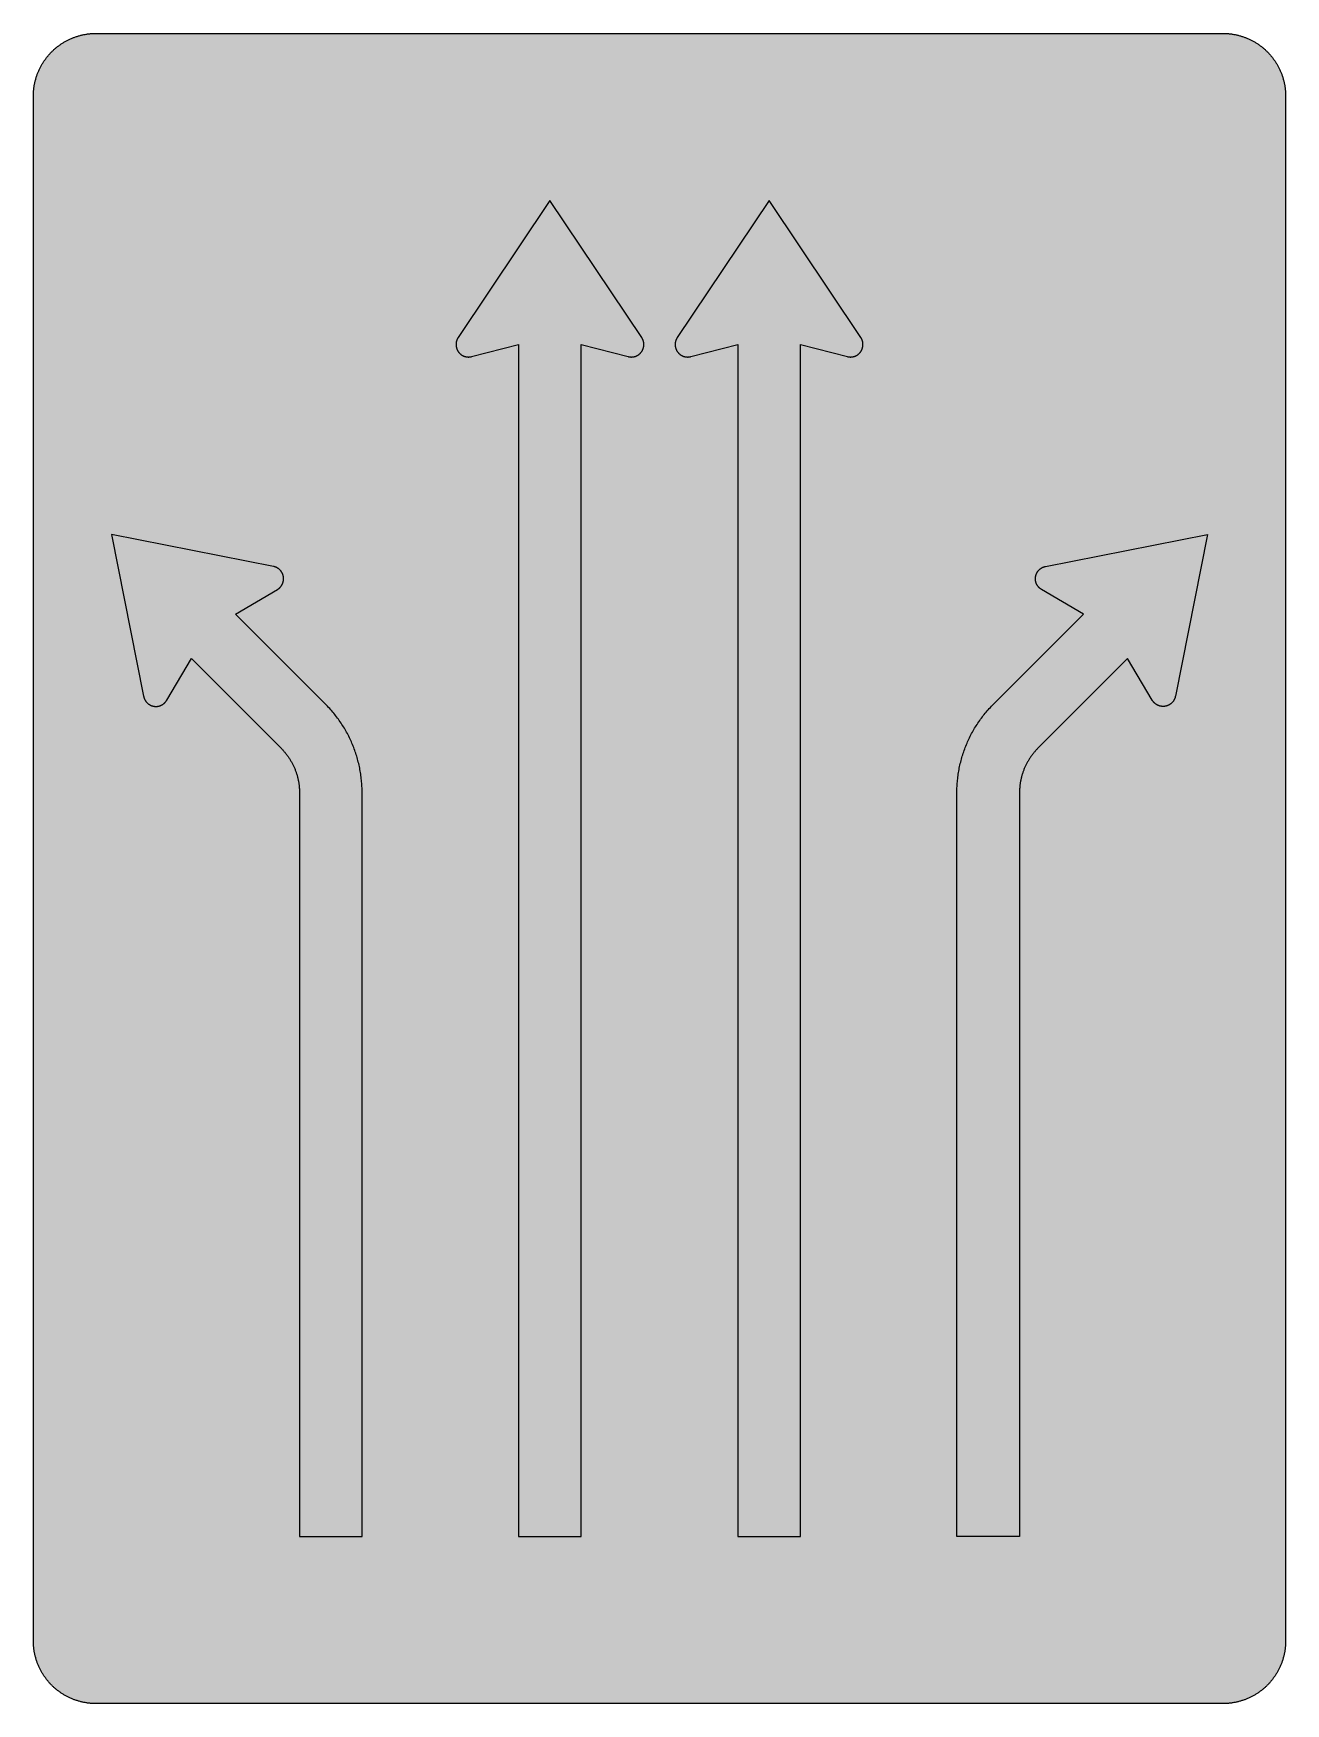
# Model space of a CAD drawing. Header units: millimetres. Extents: x 0 to 423, y 0 to 564.
import ezdxf

# ---------------------------------------------------------------- set-up
doc = ezdxf.new("R2010")
doc.units = ezdxf.units.MM

msp = doc.modelspace()

# ---------------------------------------------------------------- hatches: boundary and pattern name
for color, points in [(254, [(21.2189, 0.0537), (20.955, 0.0533), (20.6934, 0.0584), (20.4292, 0.066), (20.1676, 0.0787), (19.906, 0.094), (19.6469, 0.1118), (19.3853, 0.1321), (19.1262, 0.1549), (18.8671, 0.1829), (18.608, 0.2134), (18.349, 0.2464), (18.0924, 0.2845), (17.8359, 0.3251), (17.5793, 0.3683), (17.3253, 0.414), (17.0688, 0.4623), (16.8148, 0.5156), (16.5633, 0.5715), (16.3093, 0.6299), (16.0579, 0.6909), (15.809, 0.7544), (15.56, 0.823), (15.3111, 0.8941), (15.0622, 0.9677), (14.8158, 1.0439), (14.5694, 1.1227), (14.3256, 1.2065), (14.0818, 1.2903), (13.8379, 1.3792), (13.5966, 1.4707), (13.3579, 1.5672), (13.1191, 1.6637), (12.8803, 1.7628), (12.6441, 1.8669), (12.4079, 1.9736), (12.1742, 2.0803), (11.9405, 2.192), (11.7094, 2.3089), (11.4808, 2.4257), (11.2522, 2.5451), (11.0236, 2.6695), (10.7975, 2.794), (10.574, 2.9235), (10.3505, 3.0556), (10.1295, 3.1877), (9.9111, 3.3249), (9.6926, 3.4646), (9.4742, 3.6068), (9.2608, 3.7541), (9.0475, 3.9014), (8.8341, 4.0513), (8.6258, 4.2037), (8.4176, 4.3612), (8.2118, 4.5187), (8.0061, 4.6812), (7.8029, 4.8438), (7.6022, 5.0114), (7.4041, 5.1816), (7.206, 5.3518), (7.0129, 5.527), (6.8174, 5.7048), (6.6269, 5.8826), (6.4389, 6.0655), (6.2509, 6.2509), (6.0655, 6.4389), (5.8852, 6.6269), (5.7048, 6.8174), (5.527, 7.0104), (5.3518, 7.206), (5.1816, 7.4041), (5.0114, 7.6022), (4.8463, 7.8029), (4.6812, 8.0061), (4.5187, 8.2118), (4.3612, 8.4176), (4.2062, 8.6258), (4.0513, 8.8341), (3.9014, 9.0475), (3.7541, 9.2608), (3.6068, 9.4742), (3.4646, 9.6926), (3.3249, 9.9085), (3.1877, 10.1295), (3.0556, 10.3505), (2.9235, 10.574), (2.794, 10.7975), (2.6695, 11.0236), (2.5451, 11.2522), (2.4257, 11.4808), (2.3063, 11.7094), (2.192, 11.9405), (2.0803, 12.1742), (1.971, 12.4079), (1.8669, 12.6441), (1.7628, 12.8803), (1.6637, 13.1191), (1.5646, 13.3579), (1.4707, 13.5966), (1.3792, 13.8379), (1.2903, 14.0818), (1.2065, 14.3256), (1.1227, 14.5694), (1.0439, 14.8158), (0.9652, 15.0622), (0.8915, 15.3111), (0.823, 15.56), (0.7544, 15.809), (0.6883, 16.0604), (0.6274, 16.3119), (0.569, 16.5633), (0.5131, 16.8148), (0.4623, 17.0688), (0.4115, 17.3253), (0.3658, 17.5793), (0.3226, 17.8359), (0.2819, 18.0924), (0.2464, 18.3515), (0.2134, 18.608), (0.1829, 18.8671), (0.1549, 19.1262), (0.1295, 19.3878), (0.1092, 19.6469), (0.0914, 19.9085), (0.0762, 20.1701), (0.066, 20.4318), (0.0584, 20.6934), (0.0533, 20.955), (0.0508, 21.2192), (0.0522, 543.3314), (0.0533, 543.593), (0.0584, 543.8546), (0.066, 544.1188), (0.0762, 544.3804), (0.0914, 544.642), (0.1092, 544.9011), (0.1295, 545.1627), (0.1549, 545.4218), (0.1829, 545.6809), (0.2134, 545.94), (0.2464, 546.1991), (0.2819, 546.4556), (0.3226, 546.7121), (0.3658, 546.9687), (0.4115, 547.2227), (0.4623, 547.4792), (0.5131, 547.7332), (0.569, 547.9847), (0.6274, 548.2387), (0.6883, 548.4876), (0.7544, 548.7391), (0.823, 548.988), (0.8915, 549.2369), (0.9652, 549.4858), (1.0439, 549.7322), (1.1227, 549.9786), (1.2065, 550.2224), (1.2903, 550.4663), (1.3792, 550.7076), (1.4707, 550.9489), (1.5646, 551.1902), (1.6637, 551.4289), (1.7628, 551.6677), (1.8669, 551.9039), (1.971, 552.1401), (2.0803, 552.3738), (2.192, 552.6049), (2.3063, 552.8386), (2.4257, 553.0672), (2.5451, 553.2958), (2.6695, 553.5244), (2.794, 553.7505), (2.9235, 553.974), (3.0556, 554.1975), (3.1877, 554.4185), (3.3249, 554.6369), (3.4646, 554.8554), (3.6068, 555.0738), (3.7541, 555.2872), (3.9014, 555.5005), (4.0513, 555.7114), (4.2062, 555.9222), (4.3612, 556.1305), (4.5187, 556.3362), (4.6812, 556.5419), (4.8463, 556.7451), (5.0114, 556.9458), (5.1816, 557.1439), (5.3518, 557.342), (5.527, 557.5351), (5.7048, 557.7281), (5.8852, 557.9212), (6.0655, 558.1091), (6.2509, 558.2971), (6.4389, 558.4825), (6.6269, 558.6628), (6.8174, 558.8432), (7.0129, 559.021), (7.206, 559.1937), (7.4041, 559.3664), (7.6022, 559.5366), (7.8029, 559.7017), (8.0061, 559.8668), (8.2118, 560.0268), (8.4176, 560.1868), (8.6258, 560.3418), (8.8341, 560.4967), (9.0475, 560.6466), (9.2608, 560.7939), (9.4742, 560.9387), (9.6926, 561.0835), (9.9111, 561.2232), (10.1295, 561.3603), (10.3505, 561.4924), (10.574, 561.6245), (10.7975, 561.754), (11.0236, 561.8785), (11.2522, 562.0029), (11.4808, 562.1223), (11.7094, 562.2392), (11.9405, 562.356), (12.1742, 562.4678), (12.4079, 562.5744), (12.6441, 562.6811), (12.8803, 562.7853), (13.1191, 562.8843), (13.3579, 562.9834), (13.5966, 563.0774), (13.8379, 563.1688), (14.0818, 563.2577), (14.3256, 563.3415), (14.5694, 563.4253), (14.8158, 563.5041), (15.0622, 563.5803), (15.3111, 563.6539), (15.56, 563.7251), (15.809, 563.7936), (16.0579, 563.8571), (16.3093, 563.9206), (16.5633, 563.9791), (16.8148, 564.0349), (17.0688, 564.0857), (17.3253, 564.1365), (17.5793, 564.1823), (17.8359, 564.2254), (18.0924, 564.2635), (18.349, 564.3016), (18.608, 564.3347), (18.8671, 564.3651), (19.1262, 564.3931), (19.3853, 564.4185), (19.6469, 564.4388), (19.906, 564.4566), (20.1676, 564.4718), (20.4292, 564.482), (20.6934, 564.4896), (20.955, 564.4947), (21.2166, 564.4972), (402.2189, 564.4981), (402.4808, 564.4947), (402.7424, 564.4896), (403.0066, 564.482), (403.2682, 564.4718), (403.5298, 564.4566), (403.7889, 564.4388), (404.0505, 564.4185), (404.3096, 564.3931), (404.5687, 564.3651), (404.8277, 564.3347), (405.0868, 564.3016), (405.3434, 564.2635), (405.5999, 564.2254), (405.8564, 564.1823), (406.113, 564.1365), (406.367, 564.0857), (406.621, 564.0349), (406.875, 563.9791), (407.1264, 563.9206), (407.3779, 563.8571), (407.6268, 563.7936), (407.8783, 563.7251), (408.1272, 563.6539), (408.3736, 563.5803), (408.62, 563.5041), (408.8663, 563.4253), (409.1102, 563.3415), (409.354, 563.2577), (409.5979, 563.1688), (409.8392, 563.0774), (410.0805, 562.9834), (410.3192, 562.8843), (410.5554, 562.7853), (410.7942, 562.6811), (411.0279, 562.5744), (411.2616, 562.4678), (411.4952, 562.356), (411.7264, 562.2392), (411.9575, 562.1223), (412.1861, 562.0029), (412.4122, 561.8785), (412.6382, 561.754), (412.8643, 561.6245), (413.0853, 561.4924), (413.3063, 561.3603), (413.5272, 561.2232), (413.7457, 561.0835), (413.9616, 560.9387), (414.1775, 560.7939), (414.3908, 560.6466), (414.6017, 560.4967), (414.8125, 560.3418), (415.0208, 560.1868), (415.2265, 560.0268), (415.4297, 559.8668), (415.6329, 559.7017), (415.8336, 559.5366), (416.0342, 559.3664), (416.2298, 559.1937), (416.4254, 559.021), (416.6184, 558.8432), (416.8089, 558.6628), (416.9994, 558.4825), (417.1848, 558.2971), (417.3703, 558.1091), (417.5531, 557.9212), (417.7335, 557.7281), (417.9087, 557.5351), (418.084, 557.342), (418.2567, 557.1439), (418.4244, 556.9458), (418.592, 556.7451), (418.7546, 556.5419), (418.9171, 556.3362), (419.0746, 556.1305), (419.2321, 555.9222), (419.3845, 555.7114), (419.5369, 555.5005), (419.6842, 555.2872), (419.829, 555.0738), (419.9712, 554.8554), (420.1109, 554.6369), (420.2481, 554.4185), (420.3827, 554.1975), (420.5148, 553.974), (420.6418, 553.7505), (420.7688, 553.5244), (420.8907, 553.2958), (421.0126, 553.0672), (421.1295, 552.8386), (421.2438, 552.6049), (421.3555, 552.3738), (421.4647, 552.1401), (421.5689, 551.9039), (421.673, 551.6677), (421.7746, 551.4289), (421.8711, 551.1902), (421.9651, 550.9489), (422.0566, 550.7076), (422.1455, 550.4663), (422.2318, 550.2224), (422.3131, 549.9786), (422.3918, 549.7322), (422.4706, 549.4858), (422.5442, 549.2369), (422.6128, 548.988), (422.6814, 548.7391), (422.7449, 548.4876), (422.8084, 548.2387), (422.8668, 547.9847), (422.9227, 547.7332), (422.9735, 547.4792), (423.0243, 547.2227), (423.07, 546.9687), (423.1132, 546.7121), (423.1513, 546.4556), (423.1894, 546.1991), (423.2224, 545.94), (423.2529, 545.6809), (423.2808, 545.4218), (423.3037, 545.1627), (423.3266, 544.9011), (423.3443, 544.642), (423.357, 544.3804), (423.3697, 544.1188), (423.3774, 543.8546), (423.3824, 543.593), (423.385, 543.3314), (423.3855, 21.2203), (423.3824, 20.955), (423.3774, 20.6934), (423.3697, 20.4318), (423.357, 20.1701), (423.3443, 19.9085), (423.3266, 19.6469), (423.3037, 19.3878), (423.2808, 19.1262), (423.2529, 18.8671), (423.2224, 18.608), (423.1894, 18.3515), (423.1513, 18.0924), (423.1132, 17.8359), (423.07, 17.5793), (423.0243, 17.3253), (422.9735, 17.0688), (422.9227, 16.8148), (422.8668, 16.5633), (422.8084, 16.3119), (422.7449, 16.0604), (422.6814, 15.809), (422.6128, 15.56), (422.5442, 15.3111), (422.4706, 15.0622), (422.3918, 14.8158), (422.3131, 14.5694), (422.2318, 14.3256), (422.1455, 14.0818), (422.0566, 13.8379), (421.9651, 13.5966), (421.8711, 13.3579), (421.7746, 13.1191), (421.673, 12.8803), (421.5689, 12.6441), (421.4647, 12.4079), (421.3555, 12.1742), (421.2438, 11.9405), (421.1295, 11.7094), (421.0126, 11.4808), (420.8907, 11.2522), (420.7688, 11.0236), (420.6418, 10.7975), (420.5148, 10.574), (420.3827, 10.3505), (420.2481, 10.1295), (420.1109, 9.9085), (419.9712, 9.6926), (419.829, 9.4742), (419.6842, 9.2608), (419.5369, 9.0475), (419.3845, 8.8341), (419.2321, 8.6258), (419.0746, 8.4176), (418.9171, 8.2118), (418.7546, 8.0061), (418.592, 7.8029), (418.4244, 7.6022), (418.2567, 7.4041), (418.084, 7.206), (417.9087, 7.0104), (417.7335, 6.8174), (417.5531, 6.6269), (417.3703, 6.4389), (417.1848, 6.2509), (416.9994, 6.0655), (416.8089, 5.8826), (416.6184, 5.7048), (416.4254, 5.527), (416.2298, 5.3518), (416.0342, 5.1816), (415.8336, 5.0114), (415.6329, 4.8438), (415.4297, 4.6812), (415.2265, 4.5187), (415.0208, 4.3612), (414.8125, 4.2037), (414.6017, 4.0513), (414.3908, 3.9014), (414.1775, 3.7541), (413.9616, 3.6068), (413.7457, 3.4646), (413.5272, 3.3249), (413.3063, 3.1877), (413.0853, 3.0556), (412.8643, 2.9235), (412.6382, 2.794), (412.4122, 2.6695), (412.1861, 2.5451), (411.9575, 2.4257), (411.7264, 2.3089), (411.4952, 2.192), (411.2616, 2.0803), (411.0279, 1.9736), (410.7942, 1.8669), (410.5554, 1.7628), (410.3192, 1.6637), (410.0805, 1.5672), (409.8392, 1.4707), (409.5979, 1.3792), (409.354, 1.2903), (409.1102, 1.2065), (408.8663, 1.1227), (408.62, 1.0439), (408.3736, 0.9677), (408.1272, 0.8941), (407.8783, 0.823), (407.6268, 0.7544), (407.3779, 0.6909), (407.1264, 0.6299), (406.875, 0.5715), (406.621, 0.5156), (406.367, 0.4623), (406.113, 0.414), (405.8564, 0.3683), (405.5999, 0.3251), (405.3434, 0.2845), (405.0868, 0.2464), (404.8277, 0.2134), (404.5687, 0.1829), (404.3096, 0.1549), (404.0505, 0.1321), (403.7889, 0.1118), (403.5298, 0.094), (403.2682, 0.0787), (403.0066, 0.066), (402.7424, 0.0584), (402.4808, 0.0533), (402.2166, 0.0533)]), (59, [(185.2605, 459.3703), (201.1355, 455.2703), (201.1502, 455.2645), (201.168, 455.262), (201.1832, 455.2569), (201.1985, 455.2518), (201.2163, 455.2493), (201.2315, 455.2442), (201.2493, 455.2417), (201.2645, 455.2366), (201.2798, 455.234), (201.2975, 455.2315), (201.3128, 455.2264), (201.3306, 455.2239), (201.3458, 455.2213), (201.3636, 455.2163), (201.3788, 455.2137), (201.3966, 455.2112), (201.4118, 455.2086), (201.4296, 455.2036), (201.4449, 455.201), (201.4601, 455.1985), (201.4779, 455.1959), (201.4931, 455.1934), (201.5109, 455.1909), (201.5261, 455.1883), (201.5439, 455.1858), (201.5592, 455.1832), (201.5769, 455.1807), (201.5922, 455.1782), (201.61, 455.1756), (201.6252, 455.1731), (201.643, 455.1705), (201.6582, 455.168), (201.676, 455.168), (201.6938, 455.1655), (201.709, 455.1629), (201.7268, 455.1604), (201.742, 455.1604), (201.7598, 455.1578), (201.7751, 455.1553), (201.7928, 455.1553), (201.8081, 455.1528), (201.8259, 455.1502), (201.8411, 455.1502), (201.8589, 455.1477), (201.8767, 455.1477), (201.8919, 455.1451), (201.9097, 455.1451), (201.9249, 455.1451), (201.9427, 455.1426), (201.9579, 455.1426), (201.9757, 455.1401), (201.991, 455.1401), (202.0087, 455.1401), (202.0265, 455.1401), (202.0418, 455.1375), (202.0595, 455.1375), (202.0748, 455.1375), (202.0926, 455.1375), (202.1078, 455.1375), (202.1256, 455.135), (202.1434, 455.135), (202.1586, 455.135), (202.1764, 455.135), (202.1916, 455.135), (202.3008, 455.1375), (202.4101, 455.1401), (202.5193, 455.1477), (202.626, 455.1578), (202.7326, 455.1705), (202.8368, 455.1832), (202.9409, 455.201), (203.0451, 455.2213), (203.1492, 455.2442), (203.2508, 455.2696), (203.3524, 455.295), (203.4515, 455.3255), (203.5505, 455.3585), (203.6496, 455.3915), (203.7461, 455.4296), (203.8401, 455.4677), (203.9341, 455.5084), (204.028, 455.5541), (204.1195, 455.5998), (204.2109, 455.6455), (204.2998, 455.6963), (204.3887, 455.7497), (204.4751, 455.803), (204.5589, 455.8589), (204.6427, 455.9173), (204.7265, 455.9757), (204.8053, 456.0392), (204.8866, 456.1027), (204.9628, 456.1688), (205.039, 456.2348), (205.1126, 456.3034), (205.1863, 456.3745), (205.2574, 456.4482), (205.326, 456.5218), (205.3946, 456.598), (205.4606, 456.6768), (205.5241, 456.7555), (205.5851, 456.8368), (205.646, 456.9181), (205.7019, 457.0019), (205.7603, 457.0882), (205.8137, 457.1746), (205.8645, 457.261), (205.9153, 457.3499), (205.9635, 457.4413), (206.0092, 457.5327), (206.0524, 457.6267), (206.0931, 457.7207), (206.1312, 457.8172), (206.1693, 457.9137), (206.2048, 458.0103), (206.2353, 458.1093), (206.2658, 458.2109), (206.2937, 458.31), (206.3166, 458.4116), (206.3394, 458.5157), (206.3598, 458.6199), (206.3775, 458.724), (206.3928, 458.8307), (206.4029, 458.9374), (206.4131, 459.044), (206.4207, 459.1507), (206.4258, 459.2599), (206.4258, 459.3692), (206.4258, 459.4073), (206.4258, 459.4479), (206.4233, 459.486), (206.4233, 459.5266), (206.4207, 459.5647), (206.4182, 459.6054), (206.4182, 459.6435), (206.4156, 459.6816), (206.4106, 459.7222), (206.408, 459.7603), (206.4029, 459.7984), (206.4004, 459.8391), (206.3953, 459.8772), (206.3902, 459.9153), (206.3852, 459.9534), (206.3801, 459.9915), (206.375, 460.0321), (206.3674, 460.0702), (206.3623, 460.1083), (206.3547, 460.1464), (206.3471, 460.1845), (206.3394, 460.2226), (206.3318, 460.2607), (206.3217, 460.2988), (206.314, 460.3369), (206.3039, 460.375), (206.2963, 460.4131), (206.2861, 460.4512), (206.2759, 460.4868), (206.2658, 460.5249), (206.2556, 460.563), (206.2429, 460.5985), (206.2328, 460.6366), (206.2201, 460.6747), (206.2074, 460.7103), (206.1947, 460.7484), (206.182, 460.7839), (206.1693, 460.822), (206.1566, 460.8576), (206.1413, 460.8932), (206.1286, 460.9313), (206.1134, 460.9668), (206.0981, 461.0024), (206.0829, 461.0379), (206.0677, 461.0735), (206.0524, 461.1091), (206.0372, 461.1446), (206.0194, 461.1802), (206.0016, 461.2157), (205.9864, 461.2513), (205.9686, 461.2843), (205.9508, 461.3199), (205.933, 461.3554), (205.9127, 461.3885), (205.8949, 461.424), (205.8746, 461.457), (205.8568, 461.4901), (205.8365, 461.5256), (205.8162, 461.5586), (205.7959, 461.5917), (205.7756, 461.6247), (205.7552, 461.6577), (205.7324, 461.6907), (205.7121, 461.7237), (174.6772, 508.0536), (143.6441, 461.7251), (143.6218, 461.6907), (143.5989, 461.6577), (143.5786, 461.6247), (143.5583, 461.5917), (143.5379, 461.5586), (143.5176, 461.5256), (143.4973, 461.4901), (143.477, 461.457), (143.4592, 461.424), (143.4389, 461.3885), (143.4211, 461.3554), (143.4033, 461.3199), (143.3855, 461.2843), (143.3678, 461.2513), (143.35, 461.2157), (143.3347, 461.1802), (143.317, 461.1446), (143.3017, 461.1091), (143.2839, 461.0735), (143.2687, 461.0379), (143.2535, 461.0024), (143.2382, 460.9668), (143.2255, 460.9313), (143.2103, 460.8932), (143.1976, 460.8576), (143.1823, 460.822), (143.1696, 460.7839), (143.1569, 460.7484), (143.1442, 460.7103), (143.1315, 460.6747), (143.1214, 460.6366), (143.1087, 460.5985), (143.0985, 460.563), (143.0884, 460.5249), (143.0757, 460.4868), (143.0655, 460.4512), (143.0579, 460.4131), (143.0477, 460.375), (143.0376, 460.3369), (143.0299, 460.2988), (143.0223, 460.2607), (143.0122, 460.2226), (143.0045, 460.1845), (142.9969, 460.1464), (142.9918, 460.1083), (142.9842, 460.0702), (142.9791, 460.0321), (142.9715, 459.9915), (142.9664, 459.9534), (142.9614, 459.9153), (142.9563, 459.8772), (142.9512, 459.8391), (142.9487, 459.7984), (142.9436, 459.7603), (142.941, 459.7222), (142.9385, 459.6816), (142.936, 459.6435), (142.9334, 459.6054), (142.9309, 459.5647), (142.9283, 459.5266), (142.9283, 459.486), (142.9258, 459.4479), (142.9258, 459.4073), (142.9258, 459.3692), (142.9283, 459.2599), (142.9309, 459.1507), (142.9385, 459.044), (142.9487, 458.9374), (142.9588, 458.8307), (142.9741, 458.724), (142.9918, 458.6199), (143.0122, 458.5157), (143.035, 458.4116), (143.0604, 458.31), (143.0858, 458.2109), (143.1163, 458.1093), (143.1493, 458.0103), (143.1823, 457.9137), (143.2204, 457.8172), (143.2585, 457.7207), (143.2992, 457.6267), (143.3424, 457.5327), (143.3881, 457.4413), (143.4363, 457.3499), (143.4871, 457.261), (143.5379, 457.1746), (143.5938, 457.0882), (143.6497, 457.0019), (143.7081, 456.9181), (143.7665, 456.8368), (143.83, 456.7555), (143.8935, 456.6768), (143.9596, 456.598), (144.0256, 456.5218), (144.0942, 456.4482), (144.1653, 456.3745), (144.239, 456.3034), (144.3126, 456.2348), (144.3888, 456.1688), (144.4676, 456.1027), (144.5463, 456.0392), (144.6276, 455.9757), (144.7089, 455.9173), (144.7927, 455.8589), (144.8791, 455.803), (144.9654, 455.7497), (145.0518, 455.6963), (145.1407, 455.6455), (145.2321, 455.5998), (145.3236, 455.5541), (145.4175, 455.5084), (145.5115, 455.4677), (145.608, 455.4296), (145.7046, 455.3915), (145.8011, 455.3585), (145.9001, 455.3255), (146.0017, 455.295), (146.1008, 455.2696), (146.2024, 455.2442), (146.3065, 455.2213), (146.4107, 455.201), (146.5148, 455.1832), (146.6215, 455.1705), (146.7256, 455.1578), (146.8349, 455.1477), (146.9415, 455.1401), (147.0508, 455.1375), (147.16, 455.135), (147.1752, 455.135), (147.193, 455.135), (147.2108, 455.135), (147.226, 455.135), (147.2438, 455.1375), (147.259, 455.1375), (147.2768, 455.1375), (147.2946, 455.1375), (147.3098, 455.1375), (147.3276, 455.1401), (147.3429, 455.1401), (147.3606, 455.1401), (147.3784, 455.1401), (147.3937, 455.1426), (147.4114, 455.1426), (147.4267, 455.1451), (147.4445, 455.1451), (147.4597, 455.1451), (147.4775, 455.1477), (147.4953, 455.1477), (147.5105, 455.1502), (147.5283, 455.1502), (147.5435, 455.1528), (147.5613, 455.1553), (147.5765, 455.1553), (147.5943, 455.1578), (147.6096, 455.1604), (147.6273, 455.1604), (147.6451, 455.1629), (147.6604, 455.1655), (147.6781, 455.168), (147.6934, 455.168), (147.7112, 455.1705), (147.7264, 455.1731), (147.7442, 455.1756), (147.7594, 455.1782), (147.7772, 455.1807), (147.7924, 455.1832), (147.8102, 455.1858), (147.8255, 455.1883), (147.8432, 455.1909), (147.8585, 455.1934), (147.8763, 455.1959), (147.8915, 455.1985), (147.9093, 455.201), (147.9245, 455.2036), (147.9398, 455.2086), (147.9575, 455.2112), (147.9728, 455.2137), (147.9906, 455.2163), (148.0058, 455.2213), (148.0236, 455.2239), (148.0388, 455.2264), (148.0566, 455.2315), (148.0718, 455.234), (148.0871, 455.2366), (148.1049, 455.2417), (148.1201, 455.2442), (148.1379, 455.2493), (148.1531, 455.2518), (148.1684, 455.2569), (148.1861, 455.262), (148.2014, 455.2645), (148.2166, 455.2696), (164.0939, 459.3703), (164.0939, 56.4981), (185.2605, 56.4981)]), (59, [(259.3439, 459.3703), (275.2189, 455.2703), (275.2344, 455.2645), (275.2496, 455.262), (275.2674, 455.2569), (275.2827, 455.2518), (275.2979, 455.2493), (275.3157, 455.2442), (275.3309, 455.2417), (275.3487, 455.2366), (275.3639, 455.234), (275.3817, 455.2315), (275.397, 455.2264), (275.4122, 455.2239), (275.43, 455.2213), (275.4452, 455.2163), (275.463, 455.2137), (275.4782, 455.2112), (275.496, 455.2086), (275.5113, 455.2036), (275.529, 455.201), (275.5443, 455.1985), (275.5621, 455.1959), (275.5773, 455.1934), (275.5951, 455.1909), (275.6103, 455.1883), (275.6281, 455.1858), (275.6433, 455.1832), (275.6611, 455.1807), (275.6764, 455.1782), (275.6941, 455.1756), (275.7094, 455.1731), (275.7272, 455.1705), (275.7424, 455.168), (275.7602, 455.168), (275.7754, 455.1655), (275.7932, 455.1629), (275.8084, 455.1604), (275.8262, 455.1604), (275.8415, 455.1578), (275.8592, 455.1553), (275.8745, 455.1553), (275.8923, 455.1528), (275.91, 455.1502), (275.9253, 455.1502), (275.9431, 455.1477), (275.9583, 455.1477), (275.9761, 455.1451), (275.9913, 455.1451), (276.0091, 455.1451), (276.0243, 455.1426), (276.0421, 455.1426), (276.0599, 455.1401), (276.0751, 455.1401), (276.0929, 455.1401), (276.1082, 455.1401), (276.1259, 455.1375), (276.1412, 455.1375), (276.159, 455.1375), (276.1767, 455.1375), (276.192, 455.1375), (276.2098, 455.135), (276.225, 455.135), (276.2428, 455.135), (276.258, 455.135), (276.2758, 455.135), (276.385, 455.1375), (276.4942, 455.1401), (276.6009, 455.1477), (276.7076, 455.1578), (276.8143, 455.1705), (276.921, 455.1832), (277.0251, 455.201), (277.1292, 455.2213), (277.2334, 455.2442), (277.335, 455.2696), (277.434, 455.295), (277.5356, 455.3255), (277.6347, 455.3585), (277.7312, 455.3915), (277.8277, 455.4296), (277.9243, 455.4677), (278.0182, 455.5084), (278.1122, 455.5541), (278.2037, 455.5998), (278.2951, 455.6455), (278.384, 455.6963), (278.4704, 455.7497), (278.5567, 455.803), (278.6431, 455.8589), (278.7269, 455.9173), (278.8082, 455.9757), (278.8895, 456.0392), (278.9682, 456.1027), (279.0469, 456.1688), (279.1231, 456.2348), (279.1968, 456.3034), (279.2705, 456.3745), (279.3416, 456.4482), (279.4102, 456.5218), (279.4762, 456.598), (279.5422, 456.6768), (279.6057, 456.7555), (279.6692, 456.8368), (279.7277, 456.9181), (279.7861, 457.0019), (279.842, 457.0882), (279.8953, 457.1746), (279.9486, 457.261), (279.9994, 457.3499), (280.0452, 457.4413), (280.0909, 457.5327), (280.1366, 457.6267), (280.1772, 457.7207), (280.2153, 457.8172), (280.2534, 457.9137), (280.2865, 458.0103), (280.3195, 458.1093), (280.35, 458.2109), (280.3754, 458.31), (280.4008, 458.4116), (280.4236, 458.5157), (280.4439, 458.6199), (280.4617, 458.724), (280.4744, 458.8307), (280.4871, 458.9374), (280.4973, 459.044), (280.5049, 459.1507), (280.5074, 459.2599), (280.51, 459.3692), (280.51, 459.4073), (280.5074, 459.4479), (280.5074, 459.486), (280.5074, 459.5266), (280.5049, 459.5647), (280.5024, 459.6054), (280.4998, 459.6435), (280.4973, 459.6816), (280.4947, 459.7222), (280.4922, 459.7603), (280.4871, 459.7984), (280.4846, 459.8391), (280.4795, 459.8772), (280.4744, 459.9153), (280.4693, 459.9534), (280.4643, 459.9915), (280.4566, 460.0321), (280.4516, 460.0702), (280.4439, 460.1083), (280.4363, 460.1464), (280.4312, 460.1845), (280.4236, 460.2226), (280.4135, 460.2607), (280.4058, 460.2988), (280.3982, 460.3369), (280.3881, 460.375), (280.3779, 460.4131), (280.3703, 460.4512), (280.3601, 460.4868), (280.35, 460.5249), (280.3373, 460.563), (280.3271, 460.5985), (280.3144, 460.6366), (280.3042, 460.6747), (280.2915, 460.7103), (280.2788, 460.7484), (280.2661, 460.7839), (280.2534, 460.822), (280.2407, 460.8576), (280.2255, 460.8932), (280.2128, 460.9313), (280.1976, 460.9668), (280.1823, 461.0024), (280.1671, 461.0379), (280.1518, 461.0735), (280.1366, 461.1091), (280.1188, 461.1446), (280.1036, 461.1802), (280.0858, 461.2157), (280.068, 461.2513), (280.0502, 461.2843), (280.0325, 461.3199), (280.0147, 461.3554), (279.9969, 461.3885), (279.9791, 461.424), (279.9588, 461.457), (279.9385, 461.4901), (279.9207, 461.5256), (279.9004, 461.5586), (279.8801, 461.5917), (279.8572, 461.6247), (279.8369, 461.6577), (279.8166, 461.6907), (279.7937, 461.7237), (248.7605, 508.0536), (217.7274, 461.7251), (217.7034, 461.6907), (217.6831, 461.6577), (217.6628, 461.6247), (217.6399, 461.5917), (217.6196, 461.5586), (217.5993, 461.5256), (217.5815, 461.4901), (217.5612, 461.457), (217.5408, 461.424), (217.5231, 461.3885), (217.5053, 461.3554), (217.4875, 461.3199), (217.4697, 461.2843), (217.4519, 461.2513), (217.4342, 461.2157), (217.4164, 461.1802), (217.4011, 461.1446), (217.3834, 461.1091), (217.3681, 461.0735), (217.3529, 461.0379), (217.3376, 461.0024), (217.3224, 460.9668), (217.3072, 460.9313), (217.2945, 460.8932), (217.2792, 460.8576), (217.2665, 460.822), (217.2538, 460.7839), (217.2411, 460.7484), (217.2284, 460.7103), (217.2157, 460.6747), (217.203, 460.6366), (217.1929, 460.5985), (217.1802, 460.563), (217.17, 460.5249), (217.1598, 460.4868), (217.1497, 460.4512), (217.1395, 460.4131), (217.1319, 460.375), (217.1217, 460.3369), (217.1116, 460.2988), (217.104, 460.2607), (217.0963, 460.2226), (217.0887, 460.1845), (217.0811, 460.1464), (217.0735, 460.1083), (217.0684, 460.0702), (217.0608, 460.0321), (217.0557, 459.9915), (217.0506, 459.9534), (217.0455, 459.9153), (217.0405, 459.8772), (217.0354, 459.8391), (217.0303, 459.7984), (217.0278, 459.7603), (217.0252, 459.7222), (217.0201, 459.6816), (217.0176, 459.6435), (217.0151, 459.6054), (217.0151, 459.5647), (217.0125, 459.5266), (217.01, 459.486), (217.01, 459.4479), (217.01, 459.4073), (217.01, 459.3692), (217.01, 459.2599), (217.0151, 459.1507), (217.0227, 459.044), (217.0303, 458.9374), (217.043, 458.8307), (217.0582, 458.724), (217.076, 458.6199), (217.0963, 458.5157), (217.1167, 458.4116), (217.1421, 458.31), (217.17, 458.2109), (217.2005, 458.1093), (217.231, 458.0103), (217.2665, 457.9137), (217.3021, 457.8172), (217.3427, 457.7207), (217.3834, 457.6267), (217.4265, 457.5327), (217.4723, 457.4413), (217.5205, 457.3499), (217.5713, 457.261), (217.6221, 457.1746), (217.6755, 457.0882), (217.7313, 457.0019), (217.7898, 456.9181), (217.8507, 456.8368), (217.9117, 456.7555), (217.9752, 456.6768), (218.0412, 456.598), (218.1098, 456.5218), (218.1784, 456.4482), (218.2495, 456.3745), (218.3232, 456.3034), (218.3968, 456.2348), (218.473, 456.1688), (218.5492, 456.1027), (218.6305, 456.0392), (218.7092, 455.9757), (218.7931, 455.9173), (218.8769, 455.8589), (218.9607, 455.803), (219.0471, 455.7497), (219.136, 455.6963), (219.2249, 455.6455), (219.3163, 455.5998), (219.4077, 455.5541), (219.5017, 455.5084), (219.5957, 455.4677), (219.6897, 455.4296), (219.7862, 455.3915), (219.8853, 455.3585), (219.9843, 455.3255), (220.0834, 455.295), (220.185, 455.2696), (220.2866, 455.2442), (220.3907, 455.2213), (220.4923, 455.201), (220.599, 455.1832), (220.7031, 455.1705), (220.8098, 455.1578), (220.9165, 455.1477), (221.0257, 455.1401), (221.1324, 455.1375), (221.2416, 455.135), (221.2594, 455.135), (221.2772, 455.135), (221.2924, 455.135), (221.3102, 455.135), (221.3254, 455.1375), (221.3432, 455.1375), (221.361, 455.1375), (221.3762, 455.1375), (221.394, 455.1375), (221.4093, 455.1401), (221.427, 455.1401), (221.4448, 455.1401), (221.4601, 455.1401), (221.4778, 455.1426), (221.4931, 455.1426), (221.5109, 455.1451), (221.5286, 455.1451), (221.5439, 455.1451), (221.5617, 455.1477), (221.5769, 455.1477), (221.5947, 455.1502), (221.6099, 455.1502), (221.6277, 455.1528), (221.6429, 455.1553), (221.6607, 455.1553), (221.6785, 455.1578), (221.6937, 455.1604), (221.7115, 455.1604), (221.7268, 455.1629), (221.7445, 455.1655), (221.7598, 455.168), (221.7776, 455.168), (221.7928, 455.1705), (221.8106, 455.1731), (221.8258, 455.1756), (221.8436, 455.1782), (221.8588, 455.1807), (221.8766, 455.1832), (221.8919, 455.1858), (221.9096, 455.1883), (221.9249, 455.1909), (221.9427, 455.1934), (221.9579, 455.1959), (221.9757, 455.1985), (221.9909, 455.201), (222.0087, 455.2036), (222.0239, 455.2086), (222.0417, 455.2112), (222.057, 455.2137), (222.0722, 455.2163), (222.09, 455.2213), (222.1052, 455.2239), (222.123, 455.2264), (222.1382, 455.2315), (222.156, 455.234), (222.1713, 455.2366), (222.1865, 455.2417), (222.2043, 455.2442), (222.2195, 455.2493), (222.2373, 455.2518), (222.2525, 455.2569), (222.2678, 455.262), (222.2856, 455.2645), (222.3008, 455.2696), (238.1772, 459.3703), (238.1772, 56.4981), (259.3439, 56.4981)]), (59, [(68.4195, 368.2238), (82.5429, 376.5501), (82.6008, 376.5855), (82.6618, 376.621), (82.7202, 376.6591), (82.7786, 376.6998), (82.8345, 376.7379), (82.8904, 376.7785), (82.9462, 376.8192), (83.0021, 376.8623), (83.0555, 376.9055), (83.1088, 376.9487), (83.1621, 376.9944), (83.2129, 377.0401), (83.2637, 377.0859), (83.3145, 377.1316), (83.3628, 377.1798), (83.4111, 377.2281), (83.4593, 377.2789), (83.5076, 377.3272), (83.5533, 377.378), (83.5965, 377.4288), (83.6422, 377.4821), (83.6854, 377.5354), (83.726, 377.5888), (83.7692, 377.6421), (83.8098, 377.6955), (83.8479, 377.7513), (83.8886, 377.8072), (83.9267, 377.8631), (83.9622, 377.9215), (83.9978, 377.9774), (84.0334, 378.0358), (84.0689, 378.0942), (84.1019, 378.1552), (84.1324, 378.2136), (84.1654, 378.2746), (84.1959, 378.3355), (84.2239, 378.3965), (84.2518, 378.46), (84.2797, 378.521), (84.3077, 378.5845), (84.3331, 378.648), (84.3559, 378.7115), (84.3788, 378.775), (84.4017, 378.8385), (84.4245, 378.9045), (84.4448, 378.968), (84.4626, 379.034), (84.4804, 379.1001), (84.4982, 379.1661), (84.516, 379.2322), (84.5287, 379.3007), (84.5439, 379.3668), (84.5566, 379.4354), (84.5693, 379.5039), (84.5795, 379.57), (84.5896, 379.6386), (84.5972, 379.7071), (84.6049, 379.7783), (84.6099, 379.8468), (84.6176, 379.9154), (84.6201, 379.984), (84.6226, 380.0551), (84.6252, 380.1262), (84.6252, 380.1948), (84.6252, 380.2888), (84.6201, 380.3828), (84.615, 380.4768), (84.6099, 380.5707), (84.5998, 380.6622), (84.5896, 380.7562), (84.5744, 380.8476), (84.5591, 380.939), (84.5439, 381.0279), (84.5236, 381.1168), (84.5033, 381.2083), (84.4804, 381.2946), (84.455, 381.3835), (84.4296, 381.4699), (84.4017, 381.5563), (84.3712, 381.6426), (84.3382, 381.7264), (84.3051, 381.8103), (84.2696, 381.8941), (84.234, 381.9754), (84.1934, 382.0566), (84.1553, 382.1379), (84.1121, 382.2167), (84.0689, 382.2954), (84.0232, 382.3716), (83.9749, 382.4478), (83.9267, 382.524), (83.8784, 382.5977), (83.8251, 382.6713), (83.7717, 382.7424), (83.7184, 382.8136), (83.6625, 382.8821), (83.6041, 382.9507), (83.5457, 383.0193), (83.4847, 383.0853), (83.4238, 383.1488), (83.3603, 383.2123), (83.2968, 383.2758), (83.2307, 383.3368), (83.1647, 383.3952), (83.0961, 383.4536), (83.025, 383.5095), (82.9539, 383.5654), (82.8827, 383.6187), (82.8091, 383.6721), (82.7354, 383.7229), (82.6592, 383.7711), (82.583, 383.8194), (82.5043, 383.8651), (82.4255, 383.9083), (82.3443, 383.9515), (82.263, 383.9921), (82.1817, 384.0328), (82.0979, 384.0709), (82.0141, 384.1064), (81.9277, 384.1394), (81.8413, 384.1725), (81.755, 384.2029), (81.6661, 384.2334), (81.5772, 384.2588), (81.4883, 384.2842), (81.3968, 384.3071), (81.3054, 384.3299), (81.2114, 384.3477), (26.5105, 395.1647), (37.3257, 340.462), (37.3431, 340.3676), (37.3659, 340.2762), (37.3888, 340.1847), (37.4142, 340.0958), (37.4396, 340.0069), (37.4701, 339.918), (37.5006, 339.8317), (37.531, 339.7453), (37.5666, 339.659), (37.6022, 339.5751), (37.6403, 339.4913), (37.6809, 339.41), (37.7215, 339.3288), (37.7647, 339.2475), (37.8079, 339.1687), (37.8536, 339.09), (37.9019, 339.0138), (37.9501, 338.9376), (38.0009, 338.8639), (38.0543, 338.7903), (38.1076, 338.7192), (38.1635, 338.648), (38.2194, 338.5769), (38.2778, 338.5083), (38.3362, 338.4423), (38.3972, 338.3763), (38.4607, 338.3128), (38.5242, 338.2493), (38.5877, 338.1883), (38.6537, 338.1273), (38.7223, 338.0689), (38.7909, 338.0105), (38.8595, 337.9546), (38.9306, 337.8987), (39.0017, 337.8479), (39.0754, 337.7946), (39.149, 337.7463), (39.2252, 337.6955), (39.3014, 337.6498), (39.3776, 337.6041), (39.4564, 337.5609), (39.5351, 337.5177), (39.6164, 337.4771), (39.6977, 337.439), (39.7789, 337.4034), (39.8628, 337.3679), (39.9466, 337.3323), (40.0304, 337.3018), (40.1168, 337.2714), (40.2031, 337.2434), (40.2895, 337.218), (40.3784, 337.1926), (40.4647, 337.1698), (40.5536, 337.1494), (40.6451, 337.1291), (40.734, 337.1113), (40.8254, 337.0986), (40.9169, 337.0834), (41.0083, 337.0732), (41.1023, 337.0631), (41.1963, 337.0555), (41.2902, 337.0504), (41.3842, 337.0478), (41.4782, 337.0478), (41.5468, 337.0478), (41.6179, 337.0504), (41.6865, 337.0529), (41.7576, 337.0555), (41.8262, 337.0605), (41.8948, 337.0682), (41.9633, 337.0758), (42.0319, 337.0834), (42.1005, 337.0936), (42.1691, 337.1037), (42.2377, 337.1164), (42.3062, 337.1291), (42.3723, 337.1418), (42.4383, 337.1571), (42.5069, 337.1748), (42.5729, 337.1901), (42.639, 337.2104), (42.705, 337.2282), (42.7685, 337.2485), (42.8346, 337.2714), (42.8981, 337.2917), (42.9616, 337.3171), (43.0251, 337.3399), (43.0886, 337.3653), (43.1521, 337.3933), (43.213, 337.4187), (43.2765, 337.4492), (43.3375, 337.4771), (43.3984, 337.5076), (43.4594, 337.5381), (43.5178, 337.5711), (43.5762, 337.6041), (43.6372, 337.6397), (43.6931, 337.6752), (43.7515, 337.7108), (43.8099, 337.7463), (43.8658, 337.7844), (43.9217, 337.8251), (43.9776, 337.8632), (44.0309, 337.9038), (44.0842, 337.9445), (44.1376, 337.9876), (44.1909, 338.0308), (44.2417, 338.0765), (44.2951, 338.1197), (44.3459, 338.1654), (44.3941, 338.2137), (44.4449, 338.2594), (44.4932, 338.3102), (44.5414, 338.3585), (44.5872, 338.4093), (44.6329, 338.4601), (44.6786, 338.5109), (44.7243, 338.5642), (44.7675, 338.6176), (44.8107, 338.6709), (44.8513, 338.7268), (44.8945, 338.7801), (44.9351, 338.8385), (44.9732, 338.8944), (45.0139, 338.9528), (45.052, 339.0113), (45.0875, 339.0697), (45.1231, 339.1306), (53.4515, 353.2558), (83.8122, 322.8961), (83.9953, 322.707), (84.1781, 322.519), (84.3585, 322.3285), (84.5337, 322.1355), (84.709, 321.9399), (84.8817, 321.7418), (85.0494, 321.5437), (85.217, 321.343), (85.3796, 321.1398), (85.5421, 320.9341), (85.6996, 320.7283), (85.8571, 320.5201), (86.0095, 320.3118), (86.1619, 320.0984), (86.3092, 319.8851), (86.454, 319.6717), (86.5962, 319.4558), (86.7359, 319.2374), (86.8731, 319.0164), (87.0077, 318.7954), (87.1398, 318.5719), (87.2668, 318.3484), (87.3938, 318.1223), (87.5157, 317.8962), (87.6376, 317.6676), (87.7545, 317.4365), (87.8688, 317.2054), (87.9805, 316.9717), (88.0897, 316.738), (88.1939, 316.5018), (88.298, 316.2656), (88.3996, 316.0293), (88.4961, 315.788), (88.5901, 315.5493), (88.6816, 315.308), (88.7705, 315.0641), (88.8568, 314.8203), (88.9381, 314.5765), (89.0168, 314.3301), (89.0956, 314.0837), (89.1692, 313.8373), (89.2378, 313.5884), (89.3064, 313.3369), (89.3699, 313.088), (89.4334, 312.8366), (89.4918, 312.5851), (89.5477, 312.3311), (89.5985, 312.0771), (89.6493, 311.8231), (89.695, 311.5666), (89.7382, 311.31), (89.7763, 311.0535), (89.8144, 310.7969), (89.8474, 310.5379), (89.8779, 310.2788), (89.9058, 310.0197), (89.9287, 309.7606), (89.9516, 309.499), (89.9693, 309.2399), (89.982, 308.9783), (89.9947, 308.7167), (90.0024, 308.4525), (90.0074, 308.1909), (90.01, 307.9267), (90.0105, 56.4981), (111.1772, 56.4981), (111.1772, 307.9292), (111.1733, 308.4551), (111.1631, 308.9783), (111.1479, 309.5041), (111.125, 310.0273), (111.0945, 310.5506), (111.059, 311.0713), (111.0183, 311.592), (110.9701, 312.1127), (110.9142, 312.6308), (110.8532, 313.149), (110.7846, 313.6646), (110.711, 314.1802), (110.6322, 314.6933), (110.5459, 315.2064), (110.4544, 315.7169), (110.3554, 316.2249), (110.2512, 316.7329), (110.1395, 317.2384), (110.0226, 317.7438), (109.8982, 318.2468), (109.7712, 318.7471), (109.634, 319.2475), (109.4943, 319.7454), (109.347, 320.2407), (109.1921, 320.7334), (109.0346, 321.2262), (108.8695, 321.7139), (108.6968, 322.2015), (108.5215, 322.6867), (108.3386, 323.1693), (108.1481, 323.6493), (107.9551, 324.1294), (107.7544, 324.6044), (107.5461, 325.0768), (107.3353, 325.5493), (107.1169, 326.0166), (106.8934, 326.4814), (106.6648, 326.9437), (106.4311, 327.406), (106.1898, 327.8632), (105.9434, 328.3179), (105.6919, 328.7674), (105.4354, 329.217), (105.1712, 329.6641), (104.902, 330.106), (104.6277, 330.5454), (104.3483, 330.9823), (104.0638, 331.4141), (103.7742, 331.8434), (103.4771, 332.2701), (103.1773, 332.6943), (102.87, 333.1134), (102.5576, 333.5299), (102.2401, 333.9414), (101.9175, 334.3504), (101.5898, 334.7568), (101.2571, 335.1581), (100.9193, 335.5569), (100.5738, 335.9506), (100.2259, 336.3417), (99.8703, 336.7278), (99.5121, 337.1088), (99.1464, 337.4873), (98.7781, 337.8606)]), (59, [(355.0197, 368.2238), (340.8962, 376.5501), (340.835, 376.5855), (340.7766, 376.621), (340.7156, 376.6591), (340.6597, 376.6998), (340.6013, 376.7379), (340.5454, 376.7785), (340.4895, 376.8192), (340.4337, 376.8623), (340.3803, 376.9055), (340.327, 376.9487), (340.2736, 376.9944), (340.2228, 377.0401), (340.172, 377.0859), (340.1212, 377.1316), (340.073, 377.1798), (340.0247, 377.2281), (339.9765, 377.2789), (339.9307, 377.3272), (339.885, 377.378), (339.8393, 377.4288), (339.7961, 377.4821), (339.7529, 377.5354), (339.7098, 377.5888), (339.6691, 377.6421), (339.6285, 377.6955), (339.5878, 377.7513), (339.5497, 377.8072), (339.5116, 377.8631), (339.4735, 377.9215), (339.438, 377.9774), (339.4024, 378.0358), (339.3694, 378.0942), (339.3364, 378.1552), (339.3034, 378.2136), (339.2729, 378.2746), (339.2424, 378.3355), (339.2119, 378.3965), (339.184, 378.46), (339.156, 378.521), (339.1306, 378.5845), (339.1052, 378.648), (339.0798, 378.7115), (339.057, 378.775), (339.0341, 378.8385), (339.0138, 378.9045), (338.9935, 378.968), (338.9732, 379.034), (338.9554, 379.1001), (338.9376, 379.1661), (338.9224, 379.2322), (338.9071, 379.3007), (338.8919, 379.3668), (338.8792, 379.4354), (338.869, 379.5039), (338.8589, 379.57), (338.8487, 379.6386), (338.8385, 379.7071), (338.8309, 379.7783), (338.8258, 379.8468), (338.8208, 379.9154), (338.8157, 379.984), (338.8131, 380.0551), (338.8131, 380.1262), (338.8106, 380.1948), (338.8131, 380.2888), (338.8157, 380.3828), (338.8208, 380.4768), (338.8284, 380.5707), (338.836, 380.6622), (338.8487, 380.7562), (338.8614, 380.8476), (338.8766, 380.939), (338.8944, 381.0279), (338.9122, 381.1168), (338.9325, 381.2083), (338.9554, 381.2946), (338.9808, 381.3835), (339.0062, 381.4699), (339.0367, 381.5563), (339.0646, 381.6426), (339.0976, 381.7264), (339.1306, 381.8103), (339.1662, 381.8941), (339.2043, 381.9754), (339.2424, 382.0566), (339.283, 382.1379), (339.3237, 382.2167), (339.3694, 382.2954), (339.4126, 382.3716), (339.4608, 382.4478), (339.5091, 382.524), (339.5599, 382.5977), (339.6107, 382.6713), (339.664, 382.7424), (339.7174, 382.8136), (339.7733, 382.8821), (339.8317, 382.9507), (339.8901, 383.0193), (339.9511, 383.0853), (340.012, 383.1488), (340.0755, 383.2123), (340.139, 383.2758), (340.2051, 383.3368), (340.2736, 383.3952), (340.3397, 383.4536), (340.4108, 383.5095), (340.4819, 383.5654), (340.553, 383.6187), (340.6267, 383.6721), (340.7004, 383.7229), (340.7766, 383.7711), (340.8528, 383.8194), (340.9315, 383.8651), (341.0102, 383.9083), (341.0915, 383.9515), (341.1728, 383.9921), (341.2541, 384.0328), (341.3379, 384.0709), (341.4217, 384.1064), (341.5081, 384.1394), (341.5944, 384.1725), (341.6808, 384.2029), (341.7697, 384.2334), (341.8586, 384.2588), (341.9475, 384.2842), (342.0389, 384.3071), (342.1304, 384.3299), (342.2244, 384.3477), (396.9272, 395.1647), (386.1139, 340.462), (386.0927, 340.3676), (386.0724, 340.2762), (386.0495, 340.1847), (386.0241, 340.0958), (385.9962, 340.0069), (385.9682, 339.918), (385.9378, 339.8317), (385.9047, 339.7453), (385.8692, 339.659), (385.8336, 339.5751), (385.7955, 339.4913), (385.7574, 339.41), (385.7168, 339.3288), (385.6736, 339.2475), (385.6279, 339.1687), (385.5822, 339.09), (385.5339, 339.0138), (385.4856, 338.9376), (385.4348, 338.8639), (385.3815, 338.7903), (385.3282, 338.7192), (385.2748, 338.648), (385.2164, 338.5769), (385.158, 338.5083), (385.0996, 338.4423), (385.0386, 338.3763), (384.9776, 338.3128), (384.9141, 338.2493), (384.8481, 338.1883), (384.7821, 338.1273), (384.716, 338.0689), (384.6474, 338.0105), (384.5763, 337.9546), (384.5052, 337.8987), (384.4341, 337.8479), (384.3604, 337.7946), (384.2868, 337.7463), (384.2131, 337.6955), (384.1344, 337.6498), (384.0582, 337.6041), (383.9794, 337.5609), (383.9007, 337.5177), (383.8194, 337.4771), (383.7381, 337.439), (383.6568, 337.4034), (383.573, 337.3679), (383.4917, 337.3323), (383.4054, 337.3018), (383.3216, 337.2714), (383.2352, 337.2434), (383.1463, 337.218), (383.0599, 337.1926), (382.971, 337.1698), (382.8821, 337.1494), (382.7932, 337.1291), (382.7018, 337.1113), (382.6104, 337.0986), (382.5189, 337.0834), (382.4275, 337.0732), (382.336, 337.0631), (382.2421, 337.0555), (382.1481, 337.0504), (382.0541, 337.0478), (381.9601, 337.0478), (381.889, 337.0478), (381.8204, 337.0504), (381.7493, 337.0529), (381.6807, 337.0555), (381.6096, 337.0605), (381.541, 337.0682), (381.4724, 337.0758), (381.4039, 337.0834), (381.3353, 337.0936), (381.2667, 337.1037), (381.1981, 337.1164), (381.1321, 337.1291), (381.0635, 337.1418), (380.9975, 337.1571), (380.9314, 337.1748), (380.8654, 337.1901), (380.7993, 337.2104), (380.7333, 337.2282), (380.6673, 337.2485), (380.6038, 337.2714), (380.5377, 337.2917), (380.4742, 337.3171), (380.4107, 337.3399), (380.3472, 337.3653), (380.2863, 337.3933), (380.2228, 337.4187), (380.1618, 337.4492), (380.1008, 337.4771), (380.0399, 337.5076), (379.9789, 337.5381), (379.918, 337.5711), (379.8595, 337.6041), (379.8011, 337.6397), (379.7427, 337.6752), (379.6843, 337.7108), (379.6284, 337.7463), (379.5725, 337.7844), (379.5166, 337.8251), (379.4608, 337.8632), (379.4049, 337.9038), (379.3515, 337.9445), (379.2982, 337.9876), (379.2449, 338.0308), (379.1941, 338.0765), (379.1433, 338.1197), (379.0925, 338.1654), (379.0417, 338.2137), (378.9934, 338.2594), (378.9451, 338.3102), (378.8969, 338.3585), (378.8486, 338.4093), (378.8029, 338.4601), (378.7572, 338.5109), (378.714, 338.5642), (378.6708, 338.6176), (378.6276, 338.6709), (378.5845, 338.7268), (378.5438, 338.7801), (378.5032, 338.8385), (378.4625, 338.8944), (378.4244, 338.9528), (378.3863, 339.0113), (378.3482, 339.0697), (378.3127, 339.1306), (369.9866, 353.2558), (339.6273, 322.8961), (339.4405, 322.707), (339.2602, 322.519), (339.0798, 322.3285), (338.902, 322.1355), (338.7268, 321.9399), (338.5566, 321.7418), (338.3864, 321.5437), (338.2213, 321.343), (338.0562, 321.1398), (337.8937, 320.9341), (337.7362, 320.7283), (337.5812, 320.5201), (337.4263, 320.3118), (337.2764, 320.0984), (337.1291, 319.8851), (336.9818, 319.6717), (336.8396, 319.4558), (336.6999, 319.2374), (336.5627, 319.0164), (336.4306, 318.7954), (336.2985, 318.5719), (336.169, 318.3484), (336.0445, 318.1223), (335.9201, 317.8962), (335.8007, 317.6676), (335.6813, 317.4365), (335.567, 317.2054), (335.4553, 316.9717), (335.346, 316.738), (335.2419, 316.5018), (335.1378, 316.2656), (335.0387, 316.0293), (334.9396, 315.788), (334.8457, 315.5493), (334.7542, 315.308), (334.6653, 315.0641), (334.5815, 314.8203), (334.4977, 314.5765), (334.4189, 314.3301), (334.3402, 314.0837), (334.2665, 313.8373), (334.198, 313.5884), (334.1294, 313.3369), (334.0633, 313.088), (334.0024, 312.8366), (333.944, 312.5851), (333.8881, 312.3311), (333.8373, 312.0771), (333.7865, 311.8231), (333.7408, 311.5666), (333.6976, 311.31), (333.6569, 311.0535), (333.6214, 310.7969), (333.5884, 310.5379), (333.5579, 310.2788), (333.5299, 310.0197), (333.5045, 309.7606), (333.4842, 309.499), (333.4664, 309.2399), (333.4512, 308.9783), (333.441, 308.7167), (333.4334, 308.4525), (333.4283, 308.1909), (333.4258, 307.9267), (333.4272, 56.4981), (312.2605, 56.4981), (312.2605, 307.9292), (312.2625, 308.4551), (312.2727, 308.9783), (312.2879, 309.5041), (312.3108, 310.0273), (312.3413, 310.5506), (312.3768, 311.0713), (312.4175, 311.592), (312.4657, 312.1127), (312.5216, 312.6308), (312.5826, 313.149), (312.6486, 313.6646), (312.7223, 314.1802), (312.8035, 314.6933), (312.8899, 315.2064), (312.9813, 315.7169), (313.0804, 316.2249), (313.1845, 316.7329), (313.2963, 317.2384), (313.4131, 317.7438), (313.5351, 318.2468), (313.6646, 318.7471), (313.8018, 319.2475), (313.9415, 319.7454), (314.0888, 320.2407), (314.2437, 320.7334), (314.4012, 321.2262), (314.5663, 321.7139), (314.739, 322.2015), (314.9168, 322.6867), (315.0997, 323.1693), (315.2877, 323.6493), (315.4832, 324.1294), (315.6814, 324.6044), (315.8896, 325.0768), (316.1005, 325.5493), (316.3189, 326.0166), (316.5424, 326.4814), (316.771, 326.9437), (317.0072, 327.406), (317.246, 327.8632), (317.4924, 328.3179), (317.7438, 328.7674), (318.0029, 329.217), (318.2645, 329.6641), (318.5338, 330.106), (318.8081, 330.5454), (319.0875, 330.9823), (319.372, 331.4141), (319.6641, 331.8434), (319.9587, 332.2701), (320.261, 332.6943), (320.5658, 333.1134), (320.8782, 333.5299), (321.1957, 333.9414), (321.5183, 334.3504), (321.8459, 334.7568), (322.1812, 335.1581), (322.519, 335.5569), (322.8619, 335.9506), (323.2125, 336.3417), (323.5655, 336.7278), (323.9262, 337.1088), (324.2894, 337.4873), (324.6603, 337.8606)])]:
    msp.add_hatch(color=color).paths.add_polyline_path(points)
h = msp.add_hatch(color=59)
h.paths.add_polyline_path([(21.2189, 5.3453), (21.021, 5.3442), (20.8229, 5.3492), (20.6273, 5.3543), (20.4318, 5.3645), (20.2336, 5.3746), (20.0381, 5.3873), (19.8425, 5.4026), (19.6494, 5.4229), (19.4539, 5.4432), (19.2608, 5.4661), (19.0678, 5.4915), (18.8747, 5.5169), (18.6817, 5.5474), (18.4887, 5.5804), (18.2982, 5.6159), (18.1077, 5.6515), (17.9172, 5.6921), (17.7267, 5.7328), (17.5362, 5.776), (17.3482, 5.8217), (17.1602, 5.8699), (16.9723, 5.9207), (16.7869, 5.9741), (16.6014, 6.03), (16.416, 6.0884), (16.2306, 6.1468), (16.0477, 6.2103), (15.8648, 6.2738), (15.6845, 6.3398), (15.5016, 6.4084), (15.3213, 6.4795), (15.1435, 6.5532), (14.9657, 6.6269), (14.7879, 6.7056), (14.6101, 6.7843), (14.4348, 6.8656), (14.2596, 6.9494), (14.0868, 7.0358), (13.9141, 7.1247), (13.7439, 7.2136), (13.5712, 7.305), (13.4036, 7.4016), (13.2359, 7.4981), (13.0683, 7.5946), (12.9007, 7.6962), (12.7356, 7.7978), (12.573, 7.9045), (12.4104, 8.0112), (12.2504, 8.1204), (12.0904, 8.2296), (11.9304, 8.3439), (11.7729, 8.4582), (11.618, 8.575), (11.463, 8.6944), (11.3081, 8.8163), (11.1582, 8.9383), (11.0058, 9.0627), (10.856, 9.1897), (10.7086, 9.3193), (10.5639, 9.4513), (10.4191, 9.5834), (10.2743, 9.718), (10.1321, 9.8552), (9.9924, 9.9924), (9.8527, 10.1346), (9.718, 10.2743), (9.5834, 10.4191), (9.4488, 10.5639), (9.3193, 10.7112), (9.1897, 10.8585), (9.0627, 11.0058), (8.9383, 11.1582), (8.8138, 11.3106), (8.6944, 11.463), (8.575, 11.618), (8.4582, 11.7729), (8.3439, 11.9304), (8.2296, 12.0904), (8.1178, 12.2504), (8.0112, 12.4104), (7.9019, 12.573), (7.7978, 12.7381), (7.6962, 12.9007), (7.5946, 13.0683), (7.4955, 13.2359), (7.399, 13.4036), (7.305, 13.5712), (7.2136, 13.7439), (7.1222, 13.9141), (7.0358, 14.0868), (6.9494, 14.2596), (6.8656, 14.4348), (6.7843, 14.6101), (6.7031, 14.7879), (6.6269, 14.9657), (6.5507, 15.1435), (6.477, 15.3213), (6.4084, 15.5016), (6.3398, 15.6845), (6.2713, 15.8648), (6.2078, 16.0477), (6.1468, 16.2331), (6.0858, 16.416), (6.03, 16.6014), (5.9741, 16.7869), (5.9207, 16.9748), (5.8699, 17.1602), (5.8217, 17.3482), (5.776, 17.5362), (5.7302, 17.7267), (5.6896, 17.9172), (5.6515, 18.1077), (5.6134, 18.2982), (5.5778, 18.4887), (5.5474, 18.6817), (5.5169, 18.8747), (5.4889, 19.0678), (5.4635, 19.2608), (5.4407, 19.4539), (5.4204, 19.6494), (5.4026, 19.845), (5.3873, 20.0406), (5.3721, 20.2362), (5.3619, 20.4318), (5.3543, 20.6273), (5.3467, 20.8255), (5.3442, 21.021), (5.3416, 21.2192), (5.3439, 543.3314), (5.3442, 543.527), (5.3467, 543.7251), (5.3543, 543.9207), (5.3619, 544.1163), (5.3721, 544.3144), (5.3873, 544.51), (5.4026, 544.703), (5.4204, 544.8986), (5.4407, 545.0942), (5.4635, 545.2872), (5.4889, 545.4802), (5.5169, 545.6733), (5.5474, 545.8663), (5.5778, 546.0594), (5.6134, 546.2499), (5.6515, 546.4404), (5.6896, 546.6309), (5.7302, 546.8214), (5.776, 547.0119), (5.8217, 547.1998), (5.8699, 547.3878), (5.9207, 547.5732), (5.9741, 547.7612), (6.03, 547.9466), (6.0858, 548.132), (6.1468, 548.3149), (6.2078, 548.5003), (6.2713, 548.6832), (6.3398, 548.8635), (6.4084, 549.0464), (6.477, 549.2242), (6.5507, 549.4045), (6.6269, 549.5823), (6.7031, 549.7601), (6.7843, 549.9379), (6.8656, 550.1132), (6.9494, 550.2885), (7.0358, 550.4612), (7.1222, 550.6339), (7.2136, 550.8041), (7.305, 550.9743), (7.399, 551.1444), (7.4955, 551.3121), (7.5946, 551.4797), (7.6962, 551.6474), (7.7978, 551.8099), (7.9019, 551.975), (8.0112, 552.1376), (8.1178, 552.2976), (8.2296, 552.4576), (8.3439, 552.6176), (8.4582, 552.7751), (8.575, 552.9301), (8.6944, 553.085), (8.8138, 553.2399), (8.9383, 553.3898), (9.0627, 553.5422), (9.1897, 553.6895), (9.3193, 553.8394), (9.4488, 553.9842), (9.5834, 554.1289), (9.718, 554.2737), (9.8527, 554.416), (9.9924, 554.5557), (10.1321, 554.6954), (10.2743, 554.83), (10.4191, 554.9646), (10.5639, 555.0992), (10.7086, 555.2288), (10.856, 555.3583), (11.0058, 555.4853), (11.1582, 555.6098), (11.3081, 555.7317), (11.463, 555.8536), (11.618, 555.973), (11.7729, 556.0898), (11.9304, 556.2041), (12.0904, 556.3184), (12.2504, 556.4276), (12.4104, 556.5369), (12.573, 556.6435), (12.7356, 556.7502), (12.9007, 556.8518), (13.0683, 556.9534), (13.2359, 557.0525), (13.4036, 557.149), (13.5712, 557.243), (13.7439, 557.3344), (13.9141, 557.4259), (14.0868, 557.5122), (14.2596, 557.5986), (14.4348, 557.6824), (14.6101, 557.7637), (14.7879, 557.845), (14.9657, 557.9212), (15.1435, 557.9974), (15.3213, 558.0685), (15.5016, 558.1396), (15.6845, 558.2082), (15.8648, 558.2742), (16.0477, 558.3403), (16.2306, 558.4012), (16.416, 558.4622), (16.6014, 558.5181), (16.7869, 558.5739), (16.9723, 558.6273), (17.1602, 558.6781), (17.3482, 558.7263), (17.5362, 558.7721), (17.7267, 558.8152), (17.9172, 558.8584), (18.1077, 558.8965), (18.2982, 558.9346), (18.4887, 558.9676), (18.6817, 559.0007), (18.8747, 559.0311), (19.0678, 559.0591), (19.2608, 559.0845), (19.4539, 559.1073), (19.6494, 559.1277), (19.8425, 559.1454), (20.0381, 559.1607), (20.2336, 559.1759), (20.4318, 559.1861), (20.6273, 559.1937), (20.8229, 559.2013), (21.021, 559.2039), (21.2166, 559.2064), (402.2189, 559.2064), (402.4147, 559.2039), (402.6129, 559.2013), (402.8084, 559.1937), (403.004, 559.1861), (403.2021, 559.1759), (403.3977, 559.1607), (403.5933, 559.1454), (403.7863, 559.1277), (403.9819, 559.1073), (404.175, 559.0845), (404.368, 559.0591), (404.5636, 559.0311), (404.7541, 559.0007), (404.9471, 558.9676), (405.1376, 558.9346), (405.3307, 558.8965), (405.5212, 558.8584), (405.7091, 558.8152), (405.8996, 558.7721), (406.0876, 558.7263), (406.2755, 558.6781), (406.4635, 558.6273), (406.6489, 558.5739), (406.8343, 558.5181), (407.0198, 558.4622), (407.2052, 558.4012), (407.3881, 558.3403), (407.5709, 558.2742), (407.7538, 558.2082), (407.9342, 558.1396), (408.1145, 558.0685), (408.2923, 557.9974), (408.4726, 557.9212), (408.6504, 557.845), (408.8257, 557.7637), (409.001, 557.6824), (409.1762, 557.5986), (409.3489, 557.5122), (409.5217, 557.4259), (409.6944, 557.3344), (409.8646, 557.243), (410.0347, 557.149), (410.2024, 557.0525), (410.37, 556.9534), (410.5351, 556.8518), (410.7002, 556.7502), (410.8628, 556.6435), (411.0253, 556.5369), (411.1879, 556.4276), (411.3479, 556.3184), (411.5054, 556.2041), (411.6629, 556.0898), (411.8178, 555.973), (411.9728, 555.8536), (412.1277, 555.7317), (412.2801, 555.6098), (412.43, 555.4853), (412.5798, 555.3583), (412.7271, 555.2288), (412.8719, 555.0992), (413.0167, 554.9646), (413.1615, 554.83), (413.3037, 554.6954), (413.4434, 554.5557), (413.5831, 554.416), (413.7177, 554.2737), (413.8524, 554.1289), (413.987, 553.9842), (414.1165, 553.8394), (414.2461, 553.6895), (414.3731, 553.5422), (414.4975, 553.3898), (414.622, 553.2399), (414.7414, 553.085), (414.8607, 552.9301), (414.9776, 552.7751), (415.0944, 552.6176), (415.2062, 552.4576), (415.3179, 552.2976), (415.4272, 552.1376), (415.5338, 551.975), (415.638, 551.8099), (415.7396, 551.6474), (415.8412, 551.4797), (415.9402, 551.3121), (416.0368, 551.1444), (416.1307, 550.9743), (416.2222, 550.8041), (416.3136, 550.6339), (416.4025, 550.4612), (416.4863, 550.2885), (416.5702, 550.1132), (416.6514, 549.9379), (416.7327, 549.7601), (416.8089, 549.5823), (416.8851, 549.4045), (416.9588, 549.2242), (417.0274, 549.0464), (417.0959, 548.8635), (417.1645, 548.6832), (417.228, 548.5003), (417.289, 548.3149), (417.3499, 548.132), (417.4058, 547.9466), (417.4617, 547.7612), (417.515, 547.5732), (417.5658, 547.3878), (417.6141, 547.1998), (417.6598, 547.0119), (417.703, 546.8214), (417.7462, 546.6309), (417.7843, 546.4404), (417.8224, 546.2499), (417.8554, 546.0594), (417.8884, 545.8663), (417.9189, 545.6733), (417.9468, 545.4802), (417.9722, 545.2872), (417.9951, 545.0942), (418.0154, 544.8986), (418.0332, 544.703), (418.0484, 544.51), (418.0611, 544.3144), (418.0738, 544.1163), (418.0815, 543.9207), (418.0865, 543.7251), (418.0916, 543.527), (418.0916, 543.3314), (418.0939, 21.2203), (418.0916, 21.021), (418.0865, 20.8255), (418.0815, 20.6273), (418.0738, 20.4318), (418.0611, 20.2362), (418.0484, 20.0406), (418.0332, 19.845), (418.0154, 19.6494), (417.9951, 19.4539), (417.9722, 19.2608), (417.9468, 19.0678), (417.9189, 18.8747), (417.8884, 18.6817), (417.8554, 18.4887), (417.8224, 18.2982), (417.7843, 18.1077), (417.7462, 17.9172), (417.703, 17.7267), (417.6598, 17.5362), (417.6141, 17.3482), (417.5658, 17.1602), (417.515, 16.9748), (417.4617, 16.7869), (417.4058, 16.6014), (417.3499, 16.416), (417.289, 16.2331), (417.228, 16.0477), (417.1645, 15.8648), (417.0959, 15.6845), (417.0274, 15.5016), (416.9588, 15.3213), (416.8851, 15.1435), (416.8089, 14.9657), (416.7327, 14.7879), (416.6514, 14.6101), (416.5702, 14.4348), (416.4863, 14.2596), (416.4025, 14.0868), (416.3136, 13.9141), (416.2222, 13.7439), (416.1307, 13.5712), (416.0368, 13.4036), (415.9402, 13.2359), (415.8412, 13.0683), (415.7396, 12.9007), (415.638, 12.7381), (415.5338, 12.573), (415.4272, 12.4104), (415.3179, 12.2504), (415.2062, 12.0904), (415.0944, 11.9304), (414.9776, 11.7729), (414.8607, 11.618), (414.7414, 11.463), (414.622, 11.3106), (414.4975, 11.1582), (414.3731, 11.0058), (414.2461, 10.8585), (414.1165, 10.7112), (413.987, 10.5639), (413.8524, 10.4191), (413.7177, 10.2743), (413.5831, 10.1346), (413.4434, 9.9924), (413.3037, 9.8552), (413.1615, 9.718), (413.0167, 9.5834), (412.8719, 9.4513), (412.7271, 9.3193), (412.5798, 9.1897), (412.43, 9.0627), (412.2801, 8.9383), (412.1277, 8.8163), (411.9728, 8.6944), (411.8178, 8.575), (411.6629, 8.4582), (411.5054, 8.3439), (411.3479, 8.2296), (411.1879, 8.1204), (411.0253, 8.0112), (410.8628, 7.9045), (410.7002, 7.7978), (410.5351, 7.6962), (410.37, 7.5946), (410.2024, 7.4981), (410.0347, 7.4016), (409.8646, 7.305), (409.6944, 7.2136), (409.5217, 7.1247), (409.3489, 7.0358), (409.1762, 6.9494), (409.001, 6.8656), (408.8257, 6.7843), (408.6504, 6.7056), (408.4726, 6.6269), (408.2923, 6.5532), (408.1145, 6.4795), (407.9342, 6.4084), (407.7538, 6.3398), (407.5709, 6.2738), (407.3881, 6.2103), (407.2052, 6.1468), (407.0198, 6.0884), (406.8343, 6.03), (406.6489, 5.9741), (406.4635, 5.9207), (406.2755, 5.8699), (406.0876, 5.8217), (405.8996, 5.776), (405.7091, 5.7328), (405.5212, 5.6921), (405.3307, 5.6515), (405.1376, 5.6159), (404.9471, 5.5804), (404.7541, 5.5474), (404.5636, 5.5169), (404.368, 5.4915), (404.175, 5.4661), (403.9819, 5.4432), (403.7863, 5.4229), (403.5933, 5.4026), (403.3977, 5.3873), (403.2021, 5.3746), (403.004, 5.3645), (402.8084, 5.3543), (402.6129, 5.3492), (402.4147, 5.3442), (402.2166, 5.3442)])
h.paths.add_polyline_path([(21.2189, 12.4009), (20.9906, 12.4028), (20.7645, 12.4104), (20.5384, 12.4257), (20.3149, 12.446), (20.0939, 12.4714), (19.8755, 12.5019), (19.6571, 12.5374), (19.4412, 12.5781), (19.2253, 12.6263), (19.0144, 12.6771), (18.8036, 12.733), (18.5953, 12.7965), (18.3896, 12.8626), (18.1864, 12.9337), (17.9832, 13.0124), (17.7851, 13.0937), (17.5895, 13.1775), (17.3939, 13.269), (17.2034, 13.3655), (17.0155, 13.4645), (16.8275, 13.5687), (16.6446, 13.6754), (16.4643, 13.7897), (16.2865, 13.9065), (16.1138, 14.0259), (15.941, 14.1503), (15.7734, 14.2799), (15.6083, 14.4145), (15.4457, 14.5491), (15.2883, 14.6914), (15.1333, 14.8336), (14.9809, 14.9835), (14.8336, 15.1333), (14.6888, 15.2883), (14.5491, 15.4483), (14.412, 15.6083), (14.2799, 15.7734), (14.1503, 15.941), (14.0259, 16.1138), (13.904, 16.2865), (13.7871, 16.4643), (13.6754, 16.6446), (13.5661, 16.83), (13.462, 17.0155), (13.3629, 17.2034), (13.269, 17.3939), (13.1775, 17.5895), (13.0912, 17.7851), (13.0099, 17.9857), (12.9337, 18.1864), (12.8626, 18.3896), (12.794, 18.5953), (12.733, 18.8036), (12.6771, 19.0144), (12.6238, 19.2278), (12.5781, 19.4412), (12.5349, 19.6571), (12.4993, 19.8755), (12.4689, 20.0965), (12.4435, 20.3175), (12.4231, 20.541), (12.4104, 20.7645), (12.4003, 20.9906), (12.3977, 21.2192), (12.3994, 543.3314), (12.4003, 543.5575), (12.4104, 543.7835), (12.4231, 544.0096), (12.4435, 544.2306), (12.4689, 544.4541), (12.4993, 544.6725), (12.5349, 544.891), (12.5781, 545.1069), (12.6238, 545.3228), (12.6771, 545.5336), (12.733, 545.7444), (12.794, 545.9527), (12.8626, 546.1584), (12.9337, 546.3616), (13.0099, 546.5648), (13.0912, 546.7629), (13.1775, 546.9585), (13.269, 547.1541), (13.3629, 547.3446), (13.462, 547.5326), (13.5661, 547.7205), (13.6754, 547.9034), (13.7871, 548.0837), (13.904, 548.2615), (14.0259, 548.4343), (14.1503, 548.607), (14.2799, 548.7746), (14.412, 548.9397), (14.5491, 549.1023), (14.6888, 549.2598), (14.8336, 549.4147), (14.9809, 549.5671), (15.1333, 549.7144), (15.2883, 549.8592), (15.4457, 549.9989), (15.6083, 550.1361), (15.7734, 550.2681), (15.941, 550.3977), (16.1138, 550.5221), (16.2865, 550.6441), (16.4643, 550.7609), (16.6446, 550.8727), (16.8275, 550.9819), (17.0155, 551.086), (17.2034, 551.1851), (17.3939, 551.2791), (17.5895, 551.3705), (17.7851, 551.4569), (17.9832, 551.5381), (18.1864, 551.6143), (18.3896, 551.6855), (18.5953, 551.754), (18.8036, 551.815), (19.0144, 551.8709), (19.2253, 551.9242), (19.4412, 551.9699), (19.6571, 552.0106), (19.8755, 552.0487), (20.0939, 552.0792), (20.3149, 552.1046), (20.5384, 552.1249), (20.7645, 552.1376), (20.9906, 552.1477), (21.2166, 552.1503), (402.2189, 552.1509), (402.4452, 552.1477), (402.6713, 552.1376), (402.8973, 552.1249), (403.1183, 552.1046), (403.3418, 552.0792), (403.5603, 552.0487), (403.7787, 552.0106), (403.9946, 551.9699), (404.2105, 551.9242), (404.4213, 551.8709), (404.6322, 551.815), (404.8404, 551.754), (405.0462, 551.6855), (405.2494, 551.6143), (405.4526, 551.5381), (405.6507, 551.4569), (405.8463, 551.3705), (406.0419, 551.2791), (406.2324, 551.1851), (406.4229, 551.086), (406.6083, 550.9819), (406.7912, 550.8727), (406.9715, 550.7609), (407.1493, 550.6441), (407.3246, 550.5221), (407.4947, 550.3977), (407.6624, 550.2681), (407.8275, 550.1361), (407.99, 549.9989), (408.1475, 549.8592), (408.3025, 549.7144), (408.4549, 549.5671), (408.6022, 549.4147), (408.747, 549.2598), (408.8867, 549.1023), (409.0238, 548.9397), (409.1559, 548.7746), (409.2854, 548.607), (409.4099, 548.4343), (409.5318, 548.2615), (409.6487, 548.0837), (409.7604, 547.9034), (409.8696, 547.7205), (409.9738, 547.5326), (410.0728, 547.3446), (410.1668, 547.1541), (410.2583, 546.9585), (410.3446, 546.7629), (410.4259, 546.5648), (410.5021, 546.3616), (410.5732, 546.1584), (410.6418, 545.9527), (410.7028, 545.7444), (410.7586, 545.5336), (410.812, 545.3228), (410.8577, 545.1069), (410.8983, 544.891), (410.9364, 544.6725), (410.9669, 544.4541), (410.9923, 544.2306), (411.0101, 544.0096), (411.0253, 543.7835), (411.033, 543.5575), (411.038, 543.3314), (411.0383, 21.2203), (411.033, 20.9906), (411.0253, 20.7645), (411.0101, 20.541), (410.9923, 20.3175), (410.9669, 20.0965), (410.9364, 19.8755), (410.8983, 19.6571), (410.8577, 19.4412), (410.812, 19.2278), (410.7586, 19.0144), (410.7028, 18.8036), (410.6418, 18.5953), (410.5732, 18.3896), (410.5021, 18.1864), (410.4259, 17.9857), (410.3446, 17.7851), (410.2583, 17.5895), (410.1668, 17.3939), (410.0728, 17.2034), (409.9738, 17.0155), (409.8696, 16.83), (409.7604, 16.6446), (409.6487, 16.4643), (409.5318, 16.2865), (409.4099, 16.1138), (409.2854, 15.941), (409.1559, 15.7734), (409.0238, 15.6083), (408.8867, 15.4483), (408.747, 15.2883), (408.6022, 15.1333), (408.4549, 14.9835), (408.3025, 14.8336), (408.1475, 14.6914), (407.99, 14.5491), (407.8275, 14.4145), (407.6624, 14.2799), (407.4947, 14.1503), (407.3246, 14.0259), (407.1493, 13.9065), (406.9715, 13.7897), (406.7912, 13.6754), (406.6083, 13.5687), (406.4229, 13.4645), (406.2324, 13.3655), (406.0419, 13.269), (405.8463, 13.1775), (405.6507, 13.0937), (405.4526, 13.0124), (405.2494, 12.9337), (405.0462, 12.8626), (404.8404, 12.7965), (404.6322, 12.733), (404.4213, 12.6771), (404.2105, 12.6263), (403.9946, 12.5781), (403.7787, 12.5374), (403.5603, 12.5019), (403.3418, 12.4714), (403.1183, 12.446), (402.8973, 12.4257), (402.6713, 12.4104), (402.4452, 12.4028), (402.2166, 12.4003)], flags=16)

# ---------------------------------------------------------------- linework, layer by layer
at = {"color": 254}
msp.add_lwpolyline([(21.2189, 0.0537), (20.955, 0.0533), (20.6934, 0.0584), (20.4292, 0.066), (20.1676, 0.0787), (19.906, 0.094), (19.6469, 0.1118), (19.3853, 0.1321), (19.1262, 0.1549), (18.8671, 0.1829), (18.608, 0.2134), (18.349, 0.2464), (18.0924, 0.2845), (17.8359, 0.3251), (17.5793, 0.3683), (17.3253, 0.414), (17.0688, 0.4623), (16.8148, 0.5156), (16.5633, 0.5715), (16.3093, 0.6299), (16.0579, 0.6909), (15.809, 0.7544), (15.56, 0.823), (15.3111, 0.8941), (15.0622, 0.9677), (14.8158, 1.0439), (14.5694, 1.1227), (14.3256, 1.2065), (14.0818, 1.2903), (13.8379, 1.3792), (13.5966, 1.4707), (13.3579, 1.5672), (13.1191, 1.6637), (12.8803, 1.7628), (12.6441, 1.8669), (12.4079, 1.9736), (12.1742, 2.0803), (11.9405, 2.192), (11.7094, 2.3089), (11.4808, 2.4257), (11.2522, 2.5451), (11.0236, 2.6695), (10.7975, 2.794), (10.574, 2.9235), (10.3505, 3.0556), (10.1295, 3.1877), (9.9111, 3.3249), (9.6926, 3.4646), (9.4742, 3.6068), (9.2608, 3.7541), (9.0475, 3.9014), (8.8341, 4.0513), (8.6258, 4.2037), (8.4176, 4.3612), (8.2118, 4.5187), (8.0061, 4.6812), (7.8029, 4.8438), (7.6022, 5.0114), (7.4041, 5.1816), (7.206, 5.3518), (7.0129, 5.527), (6.8174, 5.7048), (6.6269, 5.8826), (6.4389, 6.0655), (6.2509, 6.2509), (6.0655, 6.4389), (5.8852, 6.6269), (5.7048, 6.8174), (5.527, 7.0104), (5.3518, 7.206), (5.1816, 7.4041), (5.0114, 7.6022), (4.8463, 7.8029), (4.6812, 8.0061), (4.5187, 8.2118), (4.3612, 8.4176), (4.2062, 8.6258), (4.0513, 8.8341), (3.9014, 9.0475), (3.7541, 9.2608), (3.6068, 9.4742), (3.4646, 9.6926), (3.3249, 9.9085), (3.1877, 10.1295), (3.0556, 10.3505), (2.9235, 10.574), (2.794, 10.7975), (2.6695, 11.0236), (2.5451, 11.2522), (2.4257, 11.4808), (2.3063, 11.7094), (2.192, 11.9405), (2.0803, 12.1742), (1.971, 12.4079), (1.8669, 12.6441), (1.7628, 12.8803), (1.6637, 13.1191), (1.5646, 13.3579), (1.4707, 13.5966), (1.3792, 13.8379), (1.2903, 14.0818), (1.2065, 14.3256), (1.1227, 14.5694), (1.0439, 14.8158), (0.9652, 15.0622), (0.8915, 15.3111), (0.823, 15.56), (0.7544, 15.809), (0.6883, 16.0604), (0.6274, 16.3119), (0.569, 16.5633), (0.5131, 16.8148), (0.4623, 17.0688), (0.4115, 17.3253), (0.3658, 17.5793), (0.3226, 17.8359), (0.2819, 18.0924), (0.2464, 18.3515), (0.2134, 18.608), (0.1829, 18.8671), (0.1549, 19.1262), (0.1295, 19.3878), (0.1092, 19.6469), (0.0914, 19.9085), (0.0762, 20.1701), (0.066, 20.4318), (0.0584, 20.6934), (0.0533, 20.955), (0.0508, 21.2192), (0.0522, 543.3314), (0.0533, 543.593), (0.0584, 543.8546), (0.066, 544.1188), (0.0762, 544.3804), (0.0914, 544.642), (0.1092, 544.9011), (0.1295, 545.1627), (0.1549, 545.4218), (0.1829, 545.6809), (0.2134, 545.94), (0.2464, 546.1991), (0.2819, 546.4556), (0.3226, 546.7121), (0.3658, 546.9687), (0.4115, 547.2227), (0.4623, 547.4792), (0.5131, 547.7332), (0.569, 547.9847), (0.6274, 548.2387), (0.6883, 548.4876), (0.7544, 548.7391), (0.823, 548.988), (0.8915, 549.2369), (0.9652, 549.4858), (1.0439, 549.7322), (1.1227, 549.9786), (1.2065, 550.2224), (1.2903, 550.4663), (1.3792, 550.7076), (1.4707, 550.9489), (1.5646, 551.1902), (1.6637, 551.4289), (1.7628, 551.6677), (1.8669, 551.9039), (1.971, 552.1401), (2.0803, 552.3738), (2.192, 552.6049), (2.3063, 552.8386), (2.4257, 553.0672), (2.5451, 553.2958), (2.6695, 553.5244), (2.794, 553.7505), (2.9235, 553.974), (3.0556, 554.1975), (3.1877, 554.4185), (3.3249, 554.6369), (3.4646, 554.8554), (3.6068, 555.0738), (3.7541, 555.2872), (3.9014, 555.5005), (4.0513, 555.7114), (4.2062, 555.9222), (4.3612, 556.1305), (4.5187, 556.3362), (4.6812, 556.5419), (4.8463, 556.7451), (5.0114, 556.9458), (5.1816, 557.1439), (5.3518, 557.342), (5.527, 557.5351), (5.7048, 557.7281), (5.8852, 557.9212), (6.0655, 558.1091), (6.2509, 558.2971), (6.4389, 558.4825), (6.6269, 558.6628), (6.8174, 558.8432), (7.0129, 559.021), (7.206, 559.1937), (7.4041, 559.3664), (7.6022, 559.5366), (7.8029, 559.7017), (8.0061, 559.8668), (8.2118, 560.0268), (8.4176, 560.1868), (8.6258, 560.3418), (8.8341, 560.4967), (9.0475, 560.6466), (9.2608, 560.7939), (9.4742, 560.9387), (9.6926, 561.0835), (9.9111, 561.2232), (10.1295, 561.3603), (10.3505, 561.4924), (10.574, 561.6245), (10.7975, 561.754), (11.0236, 561.8785), (11.2522, 562.0029), (11.4808, 562.1223), (11.7094, 562.2392), (11.9405, 562.356), (12.1742, 562.4678), (12.4079, 562.5744), (12.6441, 562.6811), (12.8803, 562.7853), (13.1191, 562.8843), (13.3579, 562.9834), (13.5966, 563.0774), (13.8379, 563.1688), (14.0818, 563.2577), (14.3256, 563.3415), (14.5694, 563.4253), (14.8158, 563.5041), (15.0622, 563.5803), (15.3111, 563.6539), (15.56, 563.7251), (15.809, 563.7936), (16.0579, 563.8571), (16.3093, 563.9206), (16.5633, 563.9791), (16.8148, 564.0349), (17.0688, 564.0857), (17.3253, 564.1365), (17.5793, 564.1823), (17.8359, 564.2254), (18.0924, 564.2635), (18.349, 564.3016), (18.608, 564.3347), (18.8671, 564.3651), (19.1262, 564.3931), (19.3853, 564.4185), (19.6469, 564.4388), (19.906, 564.4566), (20.1676, 564.4718), (20.4292, 564.482), (20.6934, 564.4896), (20.955, 564.4947), (21.2166, 564.4972), (402.2189, 564.4981), (402.4808, 564.4947), (402.7424, 564.4896), (403.0066, 564.482), (403.2682, 564.4718), (403.5298, 564.4566), (403.7889, 564.4388), (404.0505, 564.4185), (404.3096, 564.3931), (404.5687, 564.3651), (404.8277, 564.3347), (405.0868, 564.3016), (405.3434, 564.2635), (405.5999, 564.2254), (405.8564, 564.1823), (406.113, 564.1365), (406.367, 564.0857), (406.621, 564.0349), (406.875, 563.9791), (407.1264, 563.9206), (407.3779, 563.8571), (407.6268, 563.7936), (407.8783, 563.7251), (408.1272, 563.6539), (408.3736, 563.5803), (408.62, 563.5041), (408.8663, 563.4253), (409.1102, 563.3415), (409.354, 563.2577), (409.5979, 563.1688), (409.8392, 563.0774), (410.0805, 562.9834), (410.3192, 562.8843), (410.5554, 562.7853), (410.7942, 562.6811), (411.0279, 562.5744), (411.2616, 562.4678), (411.4952, 562.356), (411.7264, 562.2392), (411.9575, 562.1223), (412.1861, 562.0029), (412.4122, 561.8785), (412.6382, 561.754), (412.8643, 561.6245), (413.0853, 561.4924), (413.3063, 561.3603), (413.5272, 561.2232), (413.7457, 561.0835), (413.9616, 560.9387), (414.1775, 560.7939), (414.3908, 560.6466), (414.6017, 560.4967), (414.8125, 560.3418), (415.0208, 560.1868), (415.2265, 560.0268), (415.4297, 559.8668), (415.6329, 559.7017), (415.8336, 559.5366), (416.0342, 559.3664), (416.2298, 559.1937), (416.4254, 559.021), (416.6184, 558.8432), (416.8089, 558.6628), (416.9994, 558.4825), (417.1848, 558.2971), (417.3703, 558.1091), (417.5531, 557.9212), (417.7335, 557.7281), (417.9087, 557.5351), (418.084, 557.342), (418.2567, 557.1439), (418.4244, 556.9458), (418.592, 556.7451), (418.7546, 556.5419), (418.9171, 556.3362), (419.0746, 556.1305), (419.2321, 555.9222), (419.3845, 555.7114), (419.5369, 555.5005), (419.6842, 555.2872), (419.829, 555.0738), (419.9712, 554.8554), (420.1109, 554.6369), (420.2481, 554.4185), (420.3827, 554.1975), (420.5148, 553.974), (420.6418, 553.7505), (420.7688, 553.5244), (420.8907, 553.2958), (421.0126, 553.0672), (421.1295, 552.8386), (421.2438, 552.6049), (421.3555, 552.3738), (421.4647, 552.1401), (421.5689, 551.9039), (421.673, 551.6677), (421.7746, 551.4289), (421.8711, 551.1902), (421.9651, 550.9489), (422.0566, 550.7076), (422.1455, 550.4663), (422.2318, 550.2224), (422.3131, 549.9786), (422.3918, 549.7322), (422.4706, 549.4858), (422.5442, 549.2369), (422.6128, 548.988), (422.6814, 548.7391), (422.7449, 548.4876), (422.8084, 548.2387), (422.8668, 547.9847), (422.9227, 547.7332), (422.9735, 547.4792), (423.0243, 547.2227), (423.07, 546.9687), (423.1132, 546.7121), (423.1513, 546.4556), (423.1894, 546.1991), (423.2224, 545.94), (423.2529, 545.6809), (423.2808, 545.4218), (423.3037, 545.1627), (423.3266, 544.9011), (423.3443, 544.642), (423.357, 544.3804), (423.3697, 544.1188), (423.3774, 543.8546), (423.3824, 543.593), (423.385, 543.3314), (423.3855, 21.2203), (423.3824, 20.955), (423.3774, 20.6934), (423.3697, 20.4318), (423.357, 20.1701), (423.3443, 19.9085), (423.3266, 19.6469), (423.3037, 19.3878), (423.2808, 19.1262), (423.2529, 18.8671), (423.2224, 18.608), (423.1894, 18.3515), (423.1513, 18.0924), (423.1132, 17.8359), (423.07, 17.5793), (423.0243, 17.3253), (422.9735, 17.0688), (422.9227, 16.8148), (422.8668, 16.5633), (422.8084, 16.3119), (422.7449, 16.0604), (422.6814, 15.809), (422.6128, 15.56), (422.5442, 15.3111), (422.4706, 15.0622), (422.3918, 14.8158), (422.3131, 14.5694), (422.2318, 14.3256), (422.1455, 14.0818), (422.0566, 13.8379), (421.9651, 13.5966), (421.8711, 13.3579), (421.7746, 13.1191), (421.673, 12.8803), (421.5689, 12.6441), (421.4647, 12.4079), (421.3555, 12.1742), (421.2438, 11.9405), (421.1295, 11.7094), (421.0126, 11.4808), (420.8907, 11.2522), (420.7688, 11.0236), (420.6418, 10.7975), (420.5148, 10.574), (420.3827, 10.3505), (420.2481, 10.1295), (420.1109, 9.9085), (419.9712, 9.6926), (419.829, 9.4742), (419.6842, 9.2608), (419.5369, 9.0475), (419.3845, 8.8341), (419.2321, 8.6258), (419.0746, 8.4176), (418.9171, 8.2118), (418.7546, 8.0061), (418.592, 7.8029), (418.4244, 7.6022), (418.2567, 7.4041), (418.084, 7.206), (417.9087, 7.0104), (417.7335, 6.8174), (417.5531, 6.6269), (417.3703, 6.4389), (417.1848, 6.2509), (416.9994, 6.0655), (416.8089, 5.8826), (416.6184, 5.7048), (416.4254, 5.527), (416.2298, 5.3518), (416.0342, 5.1816), (415.8336, 5.0114), (415.6329, 4.8438), (415.4297, 4.6812), (415.2265, 4.5187), (415.0208, 4.3612), (414.8125, 4.2037), (414.6017, 4.0513), (414.3908, 3.9014), (414.1775, 3.7541), (413.9616, 3.6068), (413.7457, 3.4646), (413.5272, 3.3249), (413.3063, 3.1877), (413.0853, 3.0556), (412.8643, 2.9235), (412.6382, 2.794), (412.4122, 2.6695), (412.1861, 2.5451), (411.9575, 2.4257), (411.7264, 2.3089), (411.4952, 2.192), (411.2616, 2.0803), (411.0279, 1.9736), (410.7942, 1.8669), (410.5554, 1.7628), (410.3192, 1.6637), (410.0805, 1.5672), (409.8392, 1.4707), (409.5979, 1.3792), (409.354, 1.2903), (409.1102, 1.2065), (408.8663, 1.1227), (408.62, 1.0439), (408.3736, 0.9677), (408.1272, 0.8941), (407.8783, 0.823), (407.6268, 0.7544), (407.3779, 0.6909), (407.1264, 0.6299), (406.875, 0.5715), (406.621, 0.5156), (406.367, 0.4623), (406.113, 0.414), (405.8564, 0.3683), (405.5999, 0.3251), (405.3434, 0.2845), (405.0868, 0.2464), (404.8277, 0.2134), (404.5687, 0.1829), (404.3096, 0.1549), (404.0505, 0.1321), (403.7889, 0.1118), (403.5298, 0.094), (403.2682, 0.0787), (403.0066, 0.066), (402.7424, 0.0584), (402.4808, 0.0533), (402.2166, 0.0533), (21.2189, 0.0537)], dxfattribs=at)
at = {"color": 59}
for points in [[(185.2605, 459.3703), (201.1355, 455.2703), (201.1502, 455.2645), (201.168, 455.262), (201.1832, 455.2569), (201.1985, 455.2518), (201.2163, 455.2493), (201.2315, 455.2442), (201.2493, 455.2417), (201.2645, 455.2366), (201.2798, 455.234), (201.2975, 455.2315), (201.3128, 455.2264), (201.3306, 455.2239), (201.3458, 455.2213), (201.3636, 455.2163), (201.3788, 455.2137), (201.3966, 455.2112), (201.4118, 455.2086), (201.4296, 455.2036), (201.4449, 455.201), (201.4601, 455.1985), (201.4779, 455.1959), (201.4931, 455.1934), (201.5109, 455.1909), (201.5261, 455.1883), (201.5439, 455.1858), (201.5592, 455.1832), (201.5769, 455.1807), (201.5922, 455.1782), (201.61, 455.1756), (201.6252, 455.1731), (201.643, 455.1705), (201.6582, 455.168), (201.676, 455.168), (201.6938, 455.1655), (201.709, 455.1629), (201.7268, 455.1604), (201.742, 455.1604), (201.7598, 455.1578), (201.7751, 455.1553), (201.7928, 455.1553), (201.8081, 455.1528), (201.8259, 455.1502), (201.8411, 455.1502), (201.8589, 455.1477), (201.8767, 455.1477), (201.8919, 455.1451), (201.9097, 455.1451), (201.9249, 455.1451), (201.9427, 455.1426), (201.9579, 455.1426), (201.9757, 455.1401), (201.991, 455.1401), (202.0087, 455.1401), (202.0265, 455.1401), (202.0418, 455.1375), (202.0595, 455.1375), (202.0748, 455.1375), (202.0926, 455.1375), (202.1078, 455.1375), (202.1256, 455.135), (202.1434, 455.135), (202.1586, 455.135), (202.1764, 455.135), (202.1916, 455.135), (202.3008, 455.1375), (202.4101, 455.1401), (202.5193, 455.1477), (202.626, 455.1578), (202.7326, 455.1705), (202.8368, 455.1832), (202.9409, 455.201), (203.0451, 455.2213), (203.1492, 455.2442), (203.2508, 455.2696), (203.3524, 455.295), (203.4515, 455.3255), (203.5505, 455.3585), (203.6496, 455.3915), (203.7461, 455.4296), (203.8401, 455.4677), (203.9341, 455.5084), (204.028, 455.5541), (204.1195, 455.5998), (204.2109, 455.6455), (204.2998, 455.6963), (204.3887, 455.7497), (204.4751, 455.803), (204.5589, 455.8589), (204.6427, 455.9173), (204.7265, 455.9757), (204.8053, 456.0392), (204.8866, 456.1027), (204.9628, 456.1688), (205.039, 456.2348), (205.1126, 456.3034), (205.1863, 456.3745), (205.2574, 456.4482), (205.326, 456.5218), (205.3946, 456.598), (205.4606, 456.6768), (205.5241, 456.7555), (205.5851, 456.8368), (205.646, 456.9181), (205.7019, 457.0019), (205.7603, 457.0882), (205.8137, 457.1746), (205.8645, 457.261), (205.9153, 457.3499), (205.9635, 457.4413), (206.0092, 457.5327), (206.0524, 457.6267), (206.0931, 457.7207), (206.1312, 457.8172), (206.1693, 457.9137), (206.2048, 458.0103), (206.2353, 458.1093), (206.2658, 458.2109), (206.2937, 458.31), (206.3166, 458.4116), (206.3394, 458.5157), (206.3598, 458.6199), (206.3775, 458.724), (206.3928, 458.8307), (206.4029, 458.9374), (206.4131, 459.044), (206.4207, 459.1507), (206.4258, 459.2599), (206.4258, 459.3692), (206.4258, 459.4073), (206.4258, 459.4479), (206.4233, 459.486), (206.4233, 459.5266), (206.4207, 459.5647), (206.4182, 459.6054), (206.4182, 459.6435), (206.4156, 459.6816), (206.4106, 459.7222), (206.408, 459.7603), (206.4029, 459.7984), (206.4004, 459.8391), (206.3953, 459.8772), (206.3902, 459.9153), (206.3852, 459.9534), (206.3801, 459.9915), (206.375, 460.0321), (206.3674, 460.0702), (206.3623, 460.1083), (206.3547, 460.1464), (206.3471, 460.1845), (206.3394, 460.2226), (206.3318, 460.2607), (206.3217, 460.2988), (206.314, 460.3369), (206.3039, 460.375), (206.2963, 460.4131), (206.2861, 460.4512), (206.2759, 460.4868), (206.2658, 460.5249), (206.2556, 460.563), (206.2429, 460.5985), (206.2328, 460.6366), (206.2201, 460.6747), (206.2074, 460.7103), (206.1947, 460.7484), (206.182, 460.7839), (206.1693, 460.822), (206.1566, 460.8576), (206.1413, 460.8932), (206.1286, 460.9313), (206.1134, 460.9668), (206.0981, 461.0024), (206.0829, 461.0379), (206.0677, 461.0735), (206.0524, 461.1091), (206.0372, 461.1446), (206.0194, 461.1802), (206.0016, 461.2157), (205.9864, 461.2513), (205.9686, 461.2843), (205.9508, 461.3199), (205.933, 461.3554), (205.9127, 461.3885), (205.8949, 461.424), (205.8746, 461.457), (205.8568, 461.4901), (205.8365, 461.5256), (205.8162, 461.5586), (205.7959, 461.5917), (205.7756, 461.6247), (205.7552, 461.6577), (205.7324, 461.6907), (205.7121, 461.7237), (174.6772, 508.0536), (143.6441, 461.7251), (143.6218, 461.6907), (143.5989, 461.6577), (143.5786, 461.6247), (143.5583, 461.5917), (143.5379, 461.5586), (143.5176, 461.5256), (143.4973, 461.4901), (143.477, 461.457), (143.4592, 461.424), (143.4389, 461.3885), (143.4211, 461.3554), (143.4033, 461.3199), (143.3855, 461.2843), (143.3678, 461.2513), (143.35, 461.2157), (143.3347, 461.1802), (143.317, 461.1446), (143.3017, 461.1091), (143.2839, 461.0735), (143.2687, 461.0379), (143.2535, 461.0024), (143.2382, 460.9668), (143.2255, 460.9313), (143.2103, 460.8932), (143.1976, 460.8576), (143.1823, 460.822), (143.1696, 460.7839), (143.1569, 460.7484), (143.1442, 460.7103), (143.1315, 460.6747), (143.1214, 460.6366), (143.1087, 460.5985), (143.0985, 460.563), (143.0884, 460.5249), (143.0757, 460.4868), (143.0655, 460.4512), (143.0579, 460.4131), (143.0477, 460.375), (143.0376, 460.3369), (143.0299, 460.2988), (143.0223, 460.2607), (143.0122, 460.2226), (143.0045, 460.1845), (142.9969, 460.1464), (142.9918, 460.1083), (142.9842, 460.0702), (142.9791, 460.0321), (142.9715, 459.9915), (142.9664, 459.9534), (142.9614, 459.9153), (142.9563, 459.8772), (142.9512, 459.8391), (142.9487, 459.7984), (142.9436, 459.7603), (142.941, 459.7222), (142.9385, 459.6816), (142.936, 459.6435), (142.9334, 459.6054), (142.9309, 459.5647), (142.9283, 459.5266), (142.9283, 459.486), (142.9258, 459.4479), (142.9258, 459.4073), (142.9258, 459.3692), (142.9283, 459.2599), (142.9309, 459.1507), (142.9385, 459.044), (142.9487, 458.9374), (142.9588, 458.8307), (142.9741, 458.724), (142.9918, 458.6199), (143.0122, 458.5157), (143.035, 458.4116), (143.0604, 458.31), (143.0858, 458.2109), (143.1163, 458.1093), (143.1493, 458.0103), (143.1823, 457.9137), (143.2204, 457.8172), (143.2585, 457.7207), (143.2992, 457.6267), (143.3424, 457.5327), (143.3881, 457.4413), (143.4363, 457.3499), (143.4871, 457.261), (143.5379, 457.1746), (143.5938, 457.0882), (143.6497, 457.0019), (143.7081, 456.9181), (143.7665, 456.8368), (143.83, 456.7555), (143.8935, 456.6768), (143.9596, 456.598), (144.0256, 456.5218), (144.0942, 456.4482), (144.1653, 456.3745), (144.239, 456.3034), (144.3126, 456.2348), (144.3888, 456.1688), (144.4676, 456.1027), (144.5463, 456.0392), (144.6276, 455.9757), (144.7089, 455.9173), (144.7927, 455.8589), (144.8791, 455.803), (144.9654, 455.7497), (145.0518, 455.6963), (145.1407, 455.6455), (145.2321, 455.5998), (145.3236, 455.5541), (145.4175, 455.5084), (145.5115, 455.4677), (145.608, 455.4296), (145.7046, 455.3915), (145.8011, 455.3585), (145.9001, 455.3255), (146.0017, 455.295), (146.1008, 455.2696), (146.2024, 455.2442), (146.3065, 455.2213), (146.4107, 455.201), (146.5148, 455.1832), (146.6215, 455.1705), (146.7256, 455.1578), (146.8349, 455.1477), (146.9415, 455.1401), (147.0508, 455.1375), (147.16, 455.135), (147.1752, 455.135), (147.193, 455.135), (147.2108, 455.135), (147.226, 455.135), (147.2438, 455.1375), (147.259, 455.1375), (147.2768, 455.1375), (147.2946, 455.1375), (147.3098, 455.1375), (147.3276, 455.1401), (147.3429, 455.1401), (147.3606, 455.1401), (147.3784, 455.1401), (147.3937, 455.1426), (147.4114, 455.1426), (147.4267, 455.1451), (147.4445, 455.1451), (147.4597, 455.1451), (147.4775, 455.1477), (147.4953, 455.1477), (147.5105, 455.1502), (147.5283, 455.1502), (147.5435, 455.1528), (147.5613, 455.1553), (147.5765, 455.1553), (147.5943, 455.1578), (147.6096, 455.1604), (147.6273, 455.1604), (147.6451, 455.1629), (147.6604, 455.1655), (147.6781, 455.168), (147.6934, 455.168), (147.7112, 455.1705), (147.7264, 455.1731), (147.7442, 455.1756), (147.7594, 455.1782), (147.7772, 455.1807), (147.7924, 455.1832), (147.8102, 455.1858), (147.8255, 455.1883), (147.8432, 455.1909), (147.8585, 455.1934), (147.8763, 455.1959), (147.8915, 455.1985), (147.9093, 455.201), (147.9245, 455.2036), (147.9398, 455.2086), (147.9575, 455.2112), (147.9728, 455.2137), (147.9906, 455.2163), (148.0058, 455.2213), (148.0236, 455.2239), (148.0388, 455.2264), (148.0566, 455.2315), (148.0718, 455.234), (148.0871, 455.2366), (148.1049, 455.2417), (148.1201, 455.2442), (148.1379, 455.2493), (148.1531, 455.2518), (148.1684, 455.2569), (148.1861, 455.262), (148.2014, 455.2645), (148.2166, 455.2696), (164.0939, 459.3703), (164.0939, 56.4981), (185.2605, 56.4981), (185.2605, 459.3703)], [(259.3439, 459.3703), (275.2189, 455.2703), (275.2344, 455.2645), (275.2496, 455.262), (275.2674, 455.2569), (275.2827, 455.2518), (275.2979, 455.2493), (275.3157, 455.2442), (275.3309, 455.2417), (275.3487, 455.2366), (275.3639, 455.234), (275.3817, 455.2315), (275.397, 455.2264), (275.4122, 455.2239), (275.43, 455.2213), (275.4452, 455.2163), (275.463, 455.2137), (275.4782, 455.2112), (275.496, 455.2086), (275.5113, 455.2036), (275.529, 455.201), (275.5443, 455.1985), (275.5621, 455.1959), (275.5773, 455.1934), (275.5951, 455.1909), (275.6103, 455.1883), (275.6281, 455.1858), (275.6433, 455.1832), (275.6611, 455.1807), (275.6764, 455.1782), (275.6941, 455.1756), (275.7094, 455.1731), (275.7272, 455.1705), (275.7424, 455.168), (275.7602, 455.168), (275.7754, 455.1655), (275.7932, 455.1629), (275.8084, 455.1604), (275.8262, 455.1604), (275.8415, 455.1578), (275.8592, 455.1553), (275.8745, 455.1553), (275.8923, 455.1528), (275.91, 455.1502), (275.9253, 455.1502), (275.9431, 455.1477), (275.9583, 455.1477), (275.9761, 455.1451), (275.9913, 455.1451), (276.0091, 455.1451), (276.0243, 455.1426), (276.0421, 455.1426), (276.0599, 455.1401), (276.0751, 455.1401), (276.0929, 455.1401), (276.1082, 455.1401), (276.1259, 455.1375), (276.1412, 455.1375), (276.159, 455.1375), (276.1767, 455.1375), (276.192, 455.1375), (276.2098, 455.135), (276.225, 455.135), (276.2428, 455.135), (276.258, 455.135), (276.2758, 455.135), (276.385, 455.1375), (276.4942, 455.1401), (276.6009, 455.1477), (276.7076, 455.1578), (276.8143, 455.1705), (276.921, 455.1832), (277.0251, 455.201), (277.1292, 455.2213), (277.2334, 455.2442), (277.335, 455.2696), (277.434, 455.295), (277.5356, 455.3255), (277.6347, 455.3585), (277.7312, 455.3915), (277.8277, 455.4296), (277.9243, 455.4677), (278.0182, 455.5084), (278.1122, 455.5541), (278.2037, 455.5998), (278.2951, 455.6455), (278.384, 455.6963), (278.4704, 455.7497), (278.5567, 455.803), (278.6431, 455.8589), (278.7269, 455.9173), (278.8082, 455.9757), (278.8895, 456.0392), (278.9682, 456.1027), (279.0469, 456.1688), (279.1231, 456.2348), (279.1968, 456.3034), (279.2705, 456.3745), (279.3416, 456.4482), (279.4102, 456.5218), (279.4762, 456.598), (279.5422, 456.6768), (279.6057, 456.7555), (279.6692, 456.8368), (279.7277, 456.9181), (279.7861, 457.0019), (279.842, 457.0882), (279.8953, 457.1746), (279.9486, 457.261), (279.9994, 457.3499), (280.0452, 457.4413), (280.0909, 457.5327), (280.1366, 457.6267), (280.1772, 457.7207), (280.2153, 457.8172), (280.2534, 457.9137), (280.2865, 458.0103), (280.3195, 458.1093), (280.35, 458.2109), (280.3754, 458.31), (280.4008, 458.4116), (280.4236, 458.5157), (280.4439, 458.6199), (280.4617, 458.724), (280.4744, 458.8307), (280.4871, 458.9374), (280.4973, 459.044), (280.5049, 459.1507), (280.5074, 459.2599), (280.51, 459.3692), (280.51, 459.4073), (280.5074, 459.4479), (280.5074, 459.486), (280.5074, 459.5266), (280.5049, 459.5647), (280.5024, 459.6054), (280.4998, 459.6435), (280.4973, 459.6816), (280.4947, 459.7222), (280.4922, 459.7603), (280.4871, 459.7984), (280.4846, 459.8391), (280.4795, 459.8772), (280.4744, 459.9153), (280.4693, 459.9534), (280.4643, 459.9915), (280.4566, 460.0321), (280.4516, 460.0702), (280.4439, 460.1083), (280.4363, 460.1464), (280.4312, 460.1845), (280.4236, 460.2226), (280.4135, 460.2607), (280.4058, 460.2988), (280.3982, 460.3369), (280.3881, 460.375), (280.3779, 460.4131), (280.3703, 460.4512), (280.3601, 460.4868), (280.35, 460.5249), (280.3373, 460.563), (280.3271, 460.5985), (280.3144, 460.6366), (280.3042, 460.6747), (280.2915, 460.7103), (280.2788, 460.7484), (280.2661, 460.7839), (280.2534, 460.822), (280.2407, 460.8576), (280.2255, 460.8932), (280.2128, 460.9313), (280.1976, 460.9668), (280.1823, 461.0024), (280.1671, 461.0379), (280.1518, 461.0735), (280.1366, 461.1091), (280.1188, 461.1446), (280.1036, 461.1802), (280.0858, 461.2157), (280.068, 461.2513), (280.0502, 461.2843), (280.0325, 461.3199), (280.0147, 461.3554), (279.9969, 461.3885), (279.9791, 461.424), (279.9588, 461.457), (279.9385, 461.4901), (279.9207, 461.5256), (279.9004, 461.5586), (279.8801, 461.5917), (279.8572, 461.6247), (279.8369, 461.6577), (279.8166, 461.6907), (279.7937, 461.7237), (248.7605, 508.0536), (217.7274, 461.7251), (217.7034, 461.6907), (217.6831, 461.6577), (217.6628, 461.6247), (217.6399, 461.5917), (217.6196, 461.5586), (217.5993, 461.5256), (217.5815, 461.4901), (217.5612, 461.457), (217.5408, 461.424), (217.5231, 461.3885), (217.5053, 461.3554), (217.4875, 461.3199), (217.4697, 461.2843), (217.4519, 461.2513), (217.4342, 461.2157), (217.4164, 461.1802), (217.4011, 461.1446), (217.3834, 461.1091), (217.3681, 461.0735), (217.3529, 461.0379), (217.3376, 461.0024), (217.3224, 460.9668), (217.3072, 460.9313), (217.2945, 460.8932), (217.2792, 460.8576), (217.2665, 460.822), (217.2538, 460.7839), (217.2411, 460.7484), (217.2284, 460.7103), (217.2157, 460.6747), (217.203, 460.6366), (217.1929, 460.5985), (217.1802, 460.563), (217.17, 460.5249), (217.1598, 460.4868), (217.1497, 460.4512), (217.1395, 460.4131), (217.1319, 460.375), (217.1217, 460.3369), (217.1116, 460.2988), (217.104, 460.2607), (217.0963, 460.2226), (217.0887, 460.1845), (217.0811, 460.1464), (217.0735, 460.1083), (217.0684, 460.0702), (217.0608, 460.0321), (217.0557, 459.9915), (217.0506, 459.9534), (217.0455, 459.9153), (217.0405, 459.8772), (217.0354, 459.8391), (217.0303, 459.7984), (217.0278, 459.7603), (217.0252, 459.7222), (217.0201, 459.6816), (217.0176, 459.6435), (217.0151, 459.6054), (217.0151, 459.5647), (217.0125, 459.5266), (217.01, 459.486), (217.01, 459.4479), (217.01, 459.4073), (217.01, 459.3692), (217.01, 459.2599), (217.0151, 459.1507), (217.0227, 459.044), (217.0303, 458.9374), (217.043, 458.8307), (217.0582, 458.724), (217.076, 458.6199), (217.0963, 458.5157), (217.1167, 458.4116), (217.1421, 458.31), (217.17, 458.2109), (217.2005, 458.1093), (217.231, 458.0103), (217.2665, 457.9137), (217.3021, 457.8172), (217.3427, 457.7207), (217.3834, 457.6267), (217.4265, 457.5327), (217.4723, 457.4413), (217.5205, 457.3499), (217.5713, 457.261), (217.6221, 457.1746), (217.6755, 457.0882), (217.7313, 457.0019), (217.7898, 456.9181), (217.8507, 456.8368), (217.9117, 456.7555), (217.9752, 456.6768), (218.0412, 456.598), (218.1098, 456.5218), (218.1784, 456.4482), (218.2495, 456.3745), (218.3232, 456.3034), (218.3968, 456.2348), (218.473, 456.1688), (218.5492, 456.1027), (218.6305, 456.0392), (218.7092, 455.9757), (218.7931, 455.9173), (218.8769, 455.8589), (218.9607, 455.803), (219.0471, 455.7497), (219.136, 455.6963), (219.2249, 455.6455), (219.3163, 455.5998), (219.4077, 455.5541), (219.5017, 455.5084), (219.5957, 455.4677), (219.6897, 455.4296), (219.7862, 455.3915), (219.8853, 455.3585), (219.9843, 455.3255), (220.0834, 455.295), (220.185, 455.2696), (220.2866, 455.2442), (220.3907, 455.2213), (220.4923, 455.201), (220.599, 455.1832), (220.7031, 455.1705), (220.8098, 455.1578), (220.9165, 455.1477), (221.0257, 455.1401), (221.1324, 455.1375), (221.2416, 455.135), (221.2594, 455.135), (221.2772, 455.135), (221.2924, 455.135), (221.3102, 455.135), (221.3254, 455.1375), (221.3432, 455.1375), (221.361, 455.1375), (221.3762, 455.1375), (221.394, 455.1375), (221.4093, 455.1401), (221.427, 455.1401), (221.4448, 455.1401), (221.4601, 455.1401), (221.4778, 455.1426), (221.4931, 455.1426), (221.5109, 455.1451), (221.5286, 455.1451), (221.5439, 455.1451), (221.5617, 455.1477), (221.5769, 455.1477), (221.5947, 455.1502), (221.6099, 455.1502), (221.6277, 455.1528), (221.6429, 455.1553), (221.6607, 455.1553), (221.6785, 455.1578), (221.6937, 455.1604), (221.7115, 455.1604), (221.7268, 455.1629), (221.7445, 455.1655), (221.7598, 455.168), (221.7776, 455.168), (221.7928, 455.1705), (221.8106, 455.1731), (221.8258, 455.1756), (221.8436, 455.1782), (221.8588, 455.1807), (221.8766, 455.1832), (221.8919, 455.1858), (221.9096, 455.1883), (221.9249, 455.1909), (221.9427, 455.1934), (221.9579, 455.1959), (221.9757, 455.1985), (221.9909, 455.201), (222.0087, 455.2036), (222.0239, 455.2086), (222.0417, 455.2112), (222.057, 455.2137), (222.0722, 455.2163), (222.09, 455.2213), (222.1052, 455.2239), (222.123, 455.2264), (222.1382, 455.2315), (222.156, 455.234), (222.1713, 455.2366), (222.1865, 455.2417), (222.2043, 455.2442), (222.2195, 455.2493), (222.2373, 455.2518), (222.2525, 455.2569), (222.2678, 455.262), (222.2856, 455.2645), (222.3008, 455.2696), (238.1772, 459.3703), (238.1772, 56.4981), (259.3439, 56.4981), (259.3439, 459.3703)], [(68.4195, 368.2238), (82.5429, 376.5501), (82.6008, 376.5855), (82.6618, 376.621), (82.7202, 376.6591), (82.7786, 376.6998), (82.8345, 376.7379), (82.8904, 376.7785), (82.9462, 376.8192), (83.0021, 376.8623), (83.0555, 376.9055), (83.1088, 376.9487), (83.1621, 376.9944), (83.2129, 377.0401), (83.2637, 377.0859), (83.3145, 377.1316), (83.3628, 377.1798), (83.4111, 377.2281), (83.4593, 377.2789), (83.5076, 377.3272), (83.5533, 377.378), (83.5965, 377.4288), (83.6422, 377.4821), (83.6854, 377.5354), (83.726, 377.5888), (83.7692, 377.6421), (83.8098, 377.6955), (83.8479, 377.7513), (83.8886, 377.8072), (83.9267, 377.8631), (83.9622, 377.9215), (83.9978, 377.9774), (84.0334, 378.0358), (84.0689, 378.0942), (84.1019, 378.1552), (84.1324, 378.2136), (84.1654, 378.2746), (84.1959, 378.3355), (84.2239, 378.3965), (84.2518, 378.46), (84.2797, 378.521), (84.3077, 378.5845), (84.3331, 378.648), (84.3559, 378.7115), (84.3788, 378.775), (84.4017, 378.8385), (84.4245, 378.9045), (84.4448, 378.968), (84.4626, 379.034), (84.4804, 379.1001), (84.4982, 379.1661), (84.516, 379.2322), (84.5287, 379.3007), (84.5439, 379.3668), (84.5566, 379.4354), (84.5693, 379.5039), (84.5795, 379.57), (84.5896, 379.6386), (84.5972, 379.7071), (84.6049, 379.7783), (84.6099, 379.8468), (84.6176, 379.9154), (84.6201, 379.984), (84.6226, 380.0551), (84.6252, 380.1262), (84.6252, 380.1948), (84.6252, 380.2888), (84.6201, 380.3828), (84.615, 380.4768), (84.6099, 380.5707), (84.5998, 380.6622), (84.5896, 380.7562), (84.5744, 380.8476), (84.5591, 380.939), (84.5439, 381.0279), (84.5236, 381.1168), (84.5033, 381.2083), (84.4804, 381.2946), (84.455, 381.3835), (84.4296, 381.4699), (84.4017, 381.5563), (84.3712, 381.6426), (84.3382, 381.7264), (84.3051, 381.8103), (84.2696, 381.8941), (84.234, 381.9754), (84.1934, 382.0566), (84.1553, 382.1379), (84.1121, 382.2167), (84.0689, 382.2954), (84.0232, 382.3716), (83.9749, 382.4478), (83.9267, 382.524), (83.8784, 382.5977), (83.8251, 382.6713), (83.7717, 382.7424), (83.7184, 382.8136), (83.6625, 382.8821), (83.6041, 382.9507), (83.5457, 383.0193), (83.4847, 383.0853), (83.4238, 383.1488), (83.3603, 383.2123), (83.2968, 383.2758), (83.2307, 383.3368), (83.1647, 383.3952), (83.0961, 383.4536), (83.025, 383.5095), (82.9539, 383.5654), (82.8827, 383.6187), (82.8091, 383.6721), (82.7354, 383.7229), (82.6592, 383.7711), (82.583, 383.8194), (82.5043, 383.8651), (82.4255, 383.9083), (82.3443, 383.9515), (82.263, 383.9921), (82.1817, 384.0328), (82.0979, 384.0709), (82.0141, 384.1064), (81.9277, 384.1394), (81.8413, 384.1725), (81.755, 384.2029), (81.6661, 384.2334), (81.5772, 384.2588), (81.4883, 384.2842), (81.3968, 384.3071), (81.3054, 384.3299), (81.2114, 384.3477), (26.5105, 395.1647), (37.3257, 340.462), (37.3431, 340.3676), (37.3659, 340.2762), (37.3888, 340.1847), (37.4142, 340.0958), (37.4396, 340.0069), (37.4701, 339.918), (37.5006, 339.8317), (37.531, 339.7453), (37.5666, 339.659), (37.6022, 339.5751), (37.6403, 339.4913), (37.6809, 339.41), (37.7215, 339.3288), (37.7647, 339.2475), (37.8079, 339.1687), (37.8536, 339.09), (37.9019, 339.0138), (37.9501, 338.9376), (38.0009, 338.8639), (38.0543, 338.7903), (38.1076, 338.7192), (38.1635, 338.648), (38.2194, 338.5769), (38.2778, 338.5083), (38.3362, 338.4423), (38.3972, 338.3763), (38.4607, 338.3128), (38.5242, 338.2493), (38.5877, 338.1883), (38.6537, 338.1273), (38.7223, 338.0689), (38.7909, 338.0105), (38.8595, 337.9546), (38.9306, 337.8987), (39.0017, 337.8479), (39.0754, 337.7946), (39.149, 337.7463), (39.2252, 337.6955), (39.3014, 337.6498), (39.3776, 337.6041), (39.4564, 337.5609), (39.5351, 337.5177), (39.6164, 337.4771), (39.6977, 337.439), (39.7789, 337.4034), (39.8628, 337.3679), (39.9466, 337.3323), (40.0304, 337.3018), (40.1168, 337.2714), (40.2031, 337.2434), (40.2895, 337.218), (40.3784, 337.1926), (40.4647, 337.1698), (40.5536, 337.1494), (40.6451, 337.1291), (40.734, 337.1113), (40.8254, 337.0986), (40.9169, 337.0834), (41.0083, 337.0732), (41.1023, 337.0631), (41.1963, 337.0555), (41.2902, 337.0504), (41.3842, 337.0478), (41.4782, 337.0478), (41.5468, 337.0478), (41.6179, 337.0504), (41.6865, 337.0529), (41.7576, 337.0555), (41.8262, 337.0605), (41.8948, 337.0682), (41.9633, 337.0758), (42.0319, 337.0834), (42.1005, 337.0936), (42.1691, 337.1037), (42.2377, 337.1164), (42.3062, 337.1291), (42.3723, 337.1418), (42.4383, 337.1571), (42.5069, 337.1748), (42.5729, 337.1901), (42.639, 337.2104), (42.705, 337.2282), (42.7685, 337.2485), (42.8346, 337.2714), (42.8981, 337.2917), (42.9616, 337.3171), (43.0251, 337.3399), (43.0886, 337.3653), (43.1521, 337.3933), (43.213, 337.4187), (43.2765, 337.4492), (43.3375, 337.4771), (43.3984, 337.5076), (43.4594, 337.5381), (43.5178, 337.5711), (43.5762, 337.6041), (43.6372, 337.6397), (43.6931, 337.6752), (43.7515, 337.7108), (43.8099, 337.7463), (43.8658, 337.7844), (43.9217, 337.8251), (43.9776, 337.8632), (44.0309, 337.9038), (44.0842, 337.9445), (44.1376, 337.9876), (44.1909, 338.0308), (44.2417, 338.0765), (44.2951, 338.1197), (44.3459, 338.1654), (44.3941, 338.2137), (44.4449, 338.2594), (44.4932, 338.3102), (44.5414, 338.3585), (44.5872, 338.4093), (44.6329, 338.4601), (44.6786, 338.5109), (44.7243, 338.5642), (44.7675, 338.6176), (44.8107, 338.6709), (44.8513, 338.7268), (44.8945, 338.7801), (44.9351, 338.8385), (44.9732, 338.8944), (45.0139, 338.9528), (45.052, 339.0113), (45.0875, 339.0697), (45.1231, 339.1306), (53.4515, 353.2558), (83.8122, 322.8961), (83.9953, 322.707), (84.1781, 322.519), (84.3585, 322.3285), (84.5337, 322.1355), (84.709, 321.9399), (84.8817, 321.7418), (85.0494, 321.5437), (85.217, 321.343), (85.3796, 321.1398), (85.5421, 320.9341), (85.6996, 320.7283), (85.8571, 320.5201), (86.0095, 320.3118), (86.1619, 320.0984), (86.3092, 319.8851), (86.454, 319.6717), (86.5962, 319.4558), (86.7359, 319.2374), (86.8731, 319.0164), (87.0077, 318.7954), (87.1398, 318.5719), (87.2668, 318.3484), (87.3938, 318.1223), (87.5157, 317.8962), (87.6376, 317.6676), (87.7545, 317.4365), (87.8688, 317.2054), (87.9805, 316.9717), (88.0897, 316.738), (88.1939, 316.5018), (88.298, 316.2656), (88.3996, 316.0293), (88.4961, 315.788), (88.5901, 315.5493), (88.6816, 315.308), (88.7705, 315.0641), (88.8568, 314.8203), (88.9381, 314.5765), (89.0168, 314.3301), (89.0956, 314.0837), (89.1692, 313.8373), (89.2378, 313.5884), (89.3064, 313.3369), (89.3699, 313.088), (89.4334, 312.8366), (89.4918, 312.5851), (89.5477, 312.3311), (89.5985, 312.0771), (89.6493, 311.8231), (89.695, 311.5666), (89.7382, 311.31), (89.7763, 311.0535), (89.8144, 310.7969), (89.8474, 310.5379), (89.8779, 310.2788), (89.9058, 310.0197), (89.9287, 309.7606), (89.9516, 309.499), (89.9693, 309.2399), (89.982, 308.9783), (89.9947, 308.7167), (90.0024, 308.4525), (90.0074, 308.1909), (90.01, 307.9267), (90.0105, 56.4981), (111.1772, 56.4981), (111.1772, 307.9292), (111.1733, 308.4551), (111.1631, 308.9783), (111.1479, 309.5041), (111.125, 310.0273), (111.0945, 310.5506), (111.059, 311.0713), (111.0183, 311.592), (110.9701, 312.1127), (110.9142, 312.6308), (110.8532, 313.149), (110.7846, 313.6646), (110.711, 314.1802), (110.6322, 314.6933), (110.5459, 315.2064), (110.4544, 315.7169), (110.3554, 316.2249), (110.2512, 316.7329), (110.1395, 317.2384), (110.0226, 317.7438), (109.8982, 318.2468), (109.7712, 318.7471), (109.634, 319.2475), (109.4943, 319.7454), (109.347, 320.2407), (109.1921, 320.7334), (109.0346, 321.2262), (108.8695, 321.7139), (108.6968, 322.2015), (108.5215, 322.6867), (108.3386, 323.1693), (108.1481, 323.6493), (107.9551, 324.1294), (107.7544, 324.6044), (107.5461, 325.0768), (107.3353, 325.5493), (107.1169, 326.0166), (106.8934, 326.4814), (106.6648, 326.9437), (106.4311, 327.406), (106.1898, 327.8632), (105.9434, 328.3179), (105.6919, 328.7674), (105.4354, 329.217), (105.1712, 329.6641), (104.902, 330.106), (104.6277, 330.5454), (104.3483, 330.9823), (104.0638, 331.4141), (103.7742, 331.8434), (103.4771, 332.2701), (103.1773, 332.6943), (102.87, 333.1134), (102.5576, 333.5299), (102.2401, 333.9414), (101.9175, 334.3504), (101.5898, 334.7568), (101.2571, 335.1581), (100.9193, 335.5569), (100.5738, 335.9506), (100.2259, 336.3417), (99.8703, 336.7278), (99.5121, 337.1088), (99.1464, 337.4873), (98.7781, 337.8606), (68.4195, 368.2238)], [(355.0197, 368.2238), (340.8962, 376.5501), (340.835, 376.5855), (340.7766, 376.621), (340.7156, 376.6591), (340.6597, 376.6998), (340.6013, 376.7379), (340.5454, 376.7785), (340.4895, 376.8192), (340.4337, 376.8623), (340.3803, 376.9055), (340.327, 376.9487), (340.2736, 376.9944), (340.2228, 377.0401), (340.172, 377.0859), (340.1212, 377.1316), (340.073, 377.1798), (340.0247, 377.2281), (339.9765, 377.2789), (339.9307, 377.3272), (339.885, 377.378), (339.8393, 377.4288), (339.7961, 377.4821), (339.7529, 377.5354), (339.7098, 377.5888), (339.6691, 377.6421), (339.6285, 377.6955), (339.5878, 377.7513), (339.5497, 377.8072), (339.5116, 377.8631), (339.4735, 377.9215), (339.438, 377.9774), (339.4024, 378.0358), (339.3694, 378.0942), (339.3364, 378.1552), (339.3034, 378.2136), (339.2729, 378.2746), (339.2424, 378.3355), (339.2119, 378.3965), (339.184, 378.46), (339.156, 378.521), (339.1306, 378.5845), (339.1052, 378.648), (339.0798, 378.7115), (339.057, 378.775), (339.0341, 378.8385), (339.0138, 378.9045), (338.9935, 378.968), (338.9732, 379.034), (338.9554, 379.1001), (338.9376, 379.1661), (338.9224, 379.2322), (338.9071, 379.3007), (338.8919, 379.3668), (338.8792, 379.4354), (338.869, 379.5039), (338.8589, 379.57), (338.8487, 379.6386), (338.8385, 379.7071), (338.8309, 379.7783), (338.8258, 379.8468), (338.8208, 379.9154), (338.8157, 379.984), (338.8131, 380.0551), (338.8131, 380.1262), (338.8106, 380.1948), (338.8131, 380.2888), (338.8157, 380.3828), (338.8208, 380.4768), (338.8284, 380.5707), (338.836, 380.6622), (338.8487, 380.7562), (338.8614, 380.8476), (338.8766, 380.939), (338.8944, 381.0279), (338.9122, 381.1168), (338.9325, 381.2083), (338.9554, 381.2946), (338.9808, 381.3835), (339.0062, 381.4699), (339.0367, 381.5563), (339.0646, 381.6426), (339.0976, 381.7264), (339.1306, 381.8103), (339.1662, 381.8941), (339.2043, 381.9754), (339.2424, 382.0566), (339.283, 382.1379), (339.3237, 382.2167), (339.3694, 382.2954), (339.4126, 382.3716), (339.4608, 382.4478), (339.5091, 382.524), (339.5599, 382.5977), (339.6107, 382.6713), (339.664, 382.7424), (339.7174, 382.8136), (339.7733, 382.8821), (339.8317, 382.9507), (339.8901, 383.0193), (339.9511, 383.0853), (340.012, 383.1488), (340.0755, 383.2123), (340.139, 383.2758), (340.2051, 383.3368), (340.2736, 383.3952), (340.3397, 383.4536), (340.4108, 383.5095), (340.4819, 383.5654), (340.553, 383.6187), (340.6267, 383.6721), (340.7004, 383.7229), (340.7766, 383.7711), (340.8528, 383.8194), (340.9315, 383.8651), (341.0102, 383.9083), (341.0915, 383.9515), (341.1728, 383.9921), (341.2541, 384.0328), (341.3379, 384.0709), (341.4217, 384.1064), (341.5081, 384.1394), (341.5944, 384.1725), (341.6808, 384.2029), (341.7697, 384.2334), (341.8586, 384.2588), (341.9475, 384.2842), (342.0389, 384.3071), (342.1304, 384.3299), (342.2244, 384.3477), (396.9272, 395.1647), (386.1139, 340.462), (386.0927, 340.3676), (386.0724, 340.2762), (386.0495, 340.1847), (386.0241, 340.0958), (385.9962, 340.0069), (385.9682, 339.918), (385.9378, 339.8317), (385.9047, 339.7453), (385.8692, 339.659), (385.8336, 339.5751), (385.7955, 339.4913), (385.7574, 339.41), (385.7168, 339.3288), (385.6736, 339.2475), (385.6279, 339.1687), (385.5822, 339.09), (385.5339, 339.0138), (385.4856, 338.9376), (385.4348, 338.8639), (385.3815, 338.7903), (385.3282, 338.7192), (385.2748, 338.648), (385.2164, 338.5769), (385.158, 338.5083), (385.0996, 338.4423), (385.0386, 338.3763), (384.9776, 338.3128), (384.9141, 338.2493), (384.8481, 338.1883), (384.7821, 338.1273), (384.716, 338.0689), (384.6474, 338.0105), (384.5763, 337.9546), (384.5052, 337.8987), (384.4341, 337.8479), (384.3604, 337.7946), (384.2868, 337.7463), (384.2131, 337.6955), (384.1344, 337.6498), (384.0582, 337.6041), (383.9794, 337.5609), (383.9007, 337.5177), (383.8194, 337.4771), (383.7381, 337.439), (383.6568, 337.4034), (383.573, 337.3679), (383.4917, 337.3323), (383.4054, 337.3018), (383.3216, 337.2714), (383.2352, 337.2434), (383.1463, 337.218), (383.0599, 337.1926), (382.971, 337.1698), (382.8821, 337.1494), (382.7932, 337.1291), (382.7018, 337.1113), (382.6104, 337.0986), (382.5189, 337.0834), (382.4275, 337.0732), (382.336, 337.0631), (382.2421, 337.0555), (382.1481, 337.0504), (382.0541, 337.0478), (381.9601, 337.0478), (381.889, 337.0478), (381.8204, 337.0504), (381.7493, 337.0529), (381.6807, 337.0555), (381.6096, 337.0605), (381.541, 337.0682), (381.4724, 337.0758), (381.4039, 337.0834), (381.3353, 337.0936), (381.2667, 337.1037), (381.1981, 337.1164), (381.1321, 337.1291), (381.0635, 337.1418), (380.9975, 337.1571), (380.9314, 337.1748), (380.8654, 337.1901), (380.7993, 337.2104), (380.7333, 337.2282), (380.6673, 337.2485), (380.6038, 337.2714), (380.5377, 337.2917), (380.4742, 337.3171), (380.4107, 337.3399), (380.3472, 337.3653), (380.2863, 337.3933), (380.2228, 337.4187), (380.1618, 337.4492), (380.1008, 337.4771), (380.0399, 337.5076), (379.9789, 337.5381), (379.918, 337.5711), (379.8595, 337.6041), (379.8011, 337.6397), (379.7427, 337.6752), (379.6843, 337.7108), (379.6284, 337.7463), (379.5725, 337.7844), (379.5166, 337.8251), (379.4608, 337.8632), (379.4049, 337.9038), (379.3515, 337.9445), (379.2982, 337.9876), (379.2449, 338.0308), (379.1941, 338.0765), (379.1433, 338.1197), (379.0925, 338.1654), (379.0417, 338.2137), (378.9934, 338.2594), (378.9451, 338.3102), (378.8969, 338.3585), (378.8486, 338.4093), (378.8029, 338.4601), (378.7572, 338.5109), (378.714, 338.5642), (378.6708, 338.6176), (378.6276, 338.6709), (378.5845, 338.7268), (378.5438, 338.7801), (378.5032, 338.8385), (378.4625, 338.8944), (378.4244, 338.9528), (378.3863, 339.0113), (378.3482, 339.0697), (378.3127, 339.1306), (369.9866, 353.2558), (339.6273, 322.8961), (339.4405, 322.707), (339.2602, 322.519), (339.0798, 322.3285), (338.902, 322.1355), (338.7268, 321.9399), (338.5566, 321.7418), (338.3864, 321.5437), (338.2213, 321.343), (338.0562, 321.1398), (337.8937, 320.9341), (337.7362, 320.7283), (337.5812, 320.5201), (337.4263, 320.3118), (337.2764, 320.0984), (337.1291, 319.8851), (336.9818, 319.6717), (336.8396, 319.4558), (336.6999, 319.2374), (336.5627, 319.0164), (336.4306, 318.7954), (336.2985, 318.5719), (336.169, 318.3484), (336.0445, 318.1223), (335.9201, 317.8962), (335.8007, 317.6676), (335.6813, 317.4365), (335.567, 317.2054), (335.4553, 316.9717), (335.346, 316.738), (335.2419, 316.5018), (335.1378, 316.2656), (335.0387, 316.0293), (334.9396, 315.788), (334.8457, 315.5493), (334.7542, 315.308), (334.6653, 315.0641), (334.5815, 314.8203), (334.4977, 314.5765), (334.4189, 314.3301), (334.3402, 314.0837), (334.2665, 313.8373), (334.198, 313.5884), (334.1294, 313.3369), (334.0633, 313.088), (334.0024, 312.8366), (333.944, 312.5851), (333.8881, 312.3311), (333.8373, 312.0771), (333.7865, 311.8231), (333.7408, 311.5666), (333.6976, 311.31), (333.6569, 311.0535), (333.6214, 310.7969), (333.5884, 310.5379), (333.5579, 310.2788), (333.5299, 310.0197), (333.5045, 309.7606), (333.4842, 309.499), (333.4664, 309.2399), (333.4512, 308.9783), (333.441, 308.7167), (333.4334, 308.4525), (333.4283, 308.1909), (333.4258, 307.9267), (333.4272, 56.4981), (312.2605, 56.4981), (312.2605, 307.9292), (312.2625, 308.4551), (312.2727, 308.9783), (312.2879, 309.5041), (312.3108, 310.0273), (312.3413, 310.5506), (312.3768, 311.0713), (312.4175, 311.592), (312.4657, 312.1127), (312.5216, 312.6308), (312.5826, 313.149), (312.6486, 313.6646), (312.7223, 314.1802), (312.8035, 314.6933), (312.8899, 315.2064), (312.9813, 315.7169), (313.0804, 316.2249), (313.1845, 316.7329), (313.2963, 317.2384), (313.4131, 317.7438), (313.5351, 318.2468), (313.6646, 318.7471), (313.8018, 319.2475), (313.9415, 319.7454), (314.0888, 320.2407), (314.2437, 320.7334), (314.4012, 321.2262), (314.5663, 321.7139), (314.739, 322.2015), (314.9168, 322.6867), (315.0997, 323.1693), (315.2877, 323.6493), (315.4832, 324.1294), (315.6814, 324.6044), (315.8896, 325.0768), (316.1005, 325.5493), (316.3189, 326.0166), (316.5424, 326.4814), (316.771, 326.9437), (317.0072, 327.406), (317.246, 327.8632), (317.4924, 328.3179), (317.7438, 328.7674), (318.0029, 329.217), (318.2645, 329.6641), (318.5338, 330.106), (318.8081, 330.5454), (319.0875, 330.9823), (319.372, 331.4141), (319.6641, 331.8434), (319.9587, 332.2701), (320.261, 332.6943), (320.5658, 333.1134), (320.8782, 333.5299), (321.1957, 333.9414), (321.5183, 334.3504), (321.8459, 334.7568), (322.1812, 335.1581), (322.519, 335.5569), (322.8619, 335.9506), (323.2125, 336.3417), (323.5655, 336.7278), (323.9262, 337.1088), (324.2894, 337.4873), (324.6603, 337.8606), (355.0197, 368.2238)]]:
    msp.add_lwpolyline(points, dxfattribs=at)

doc.saveas('drawing.dxf')
